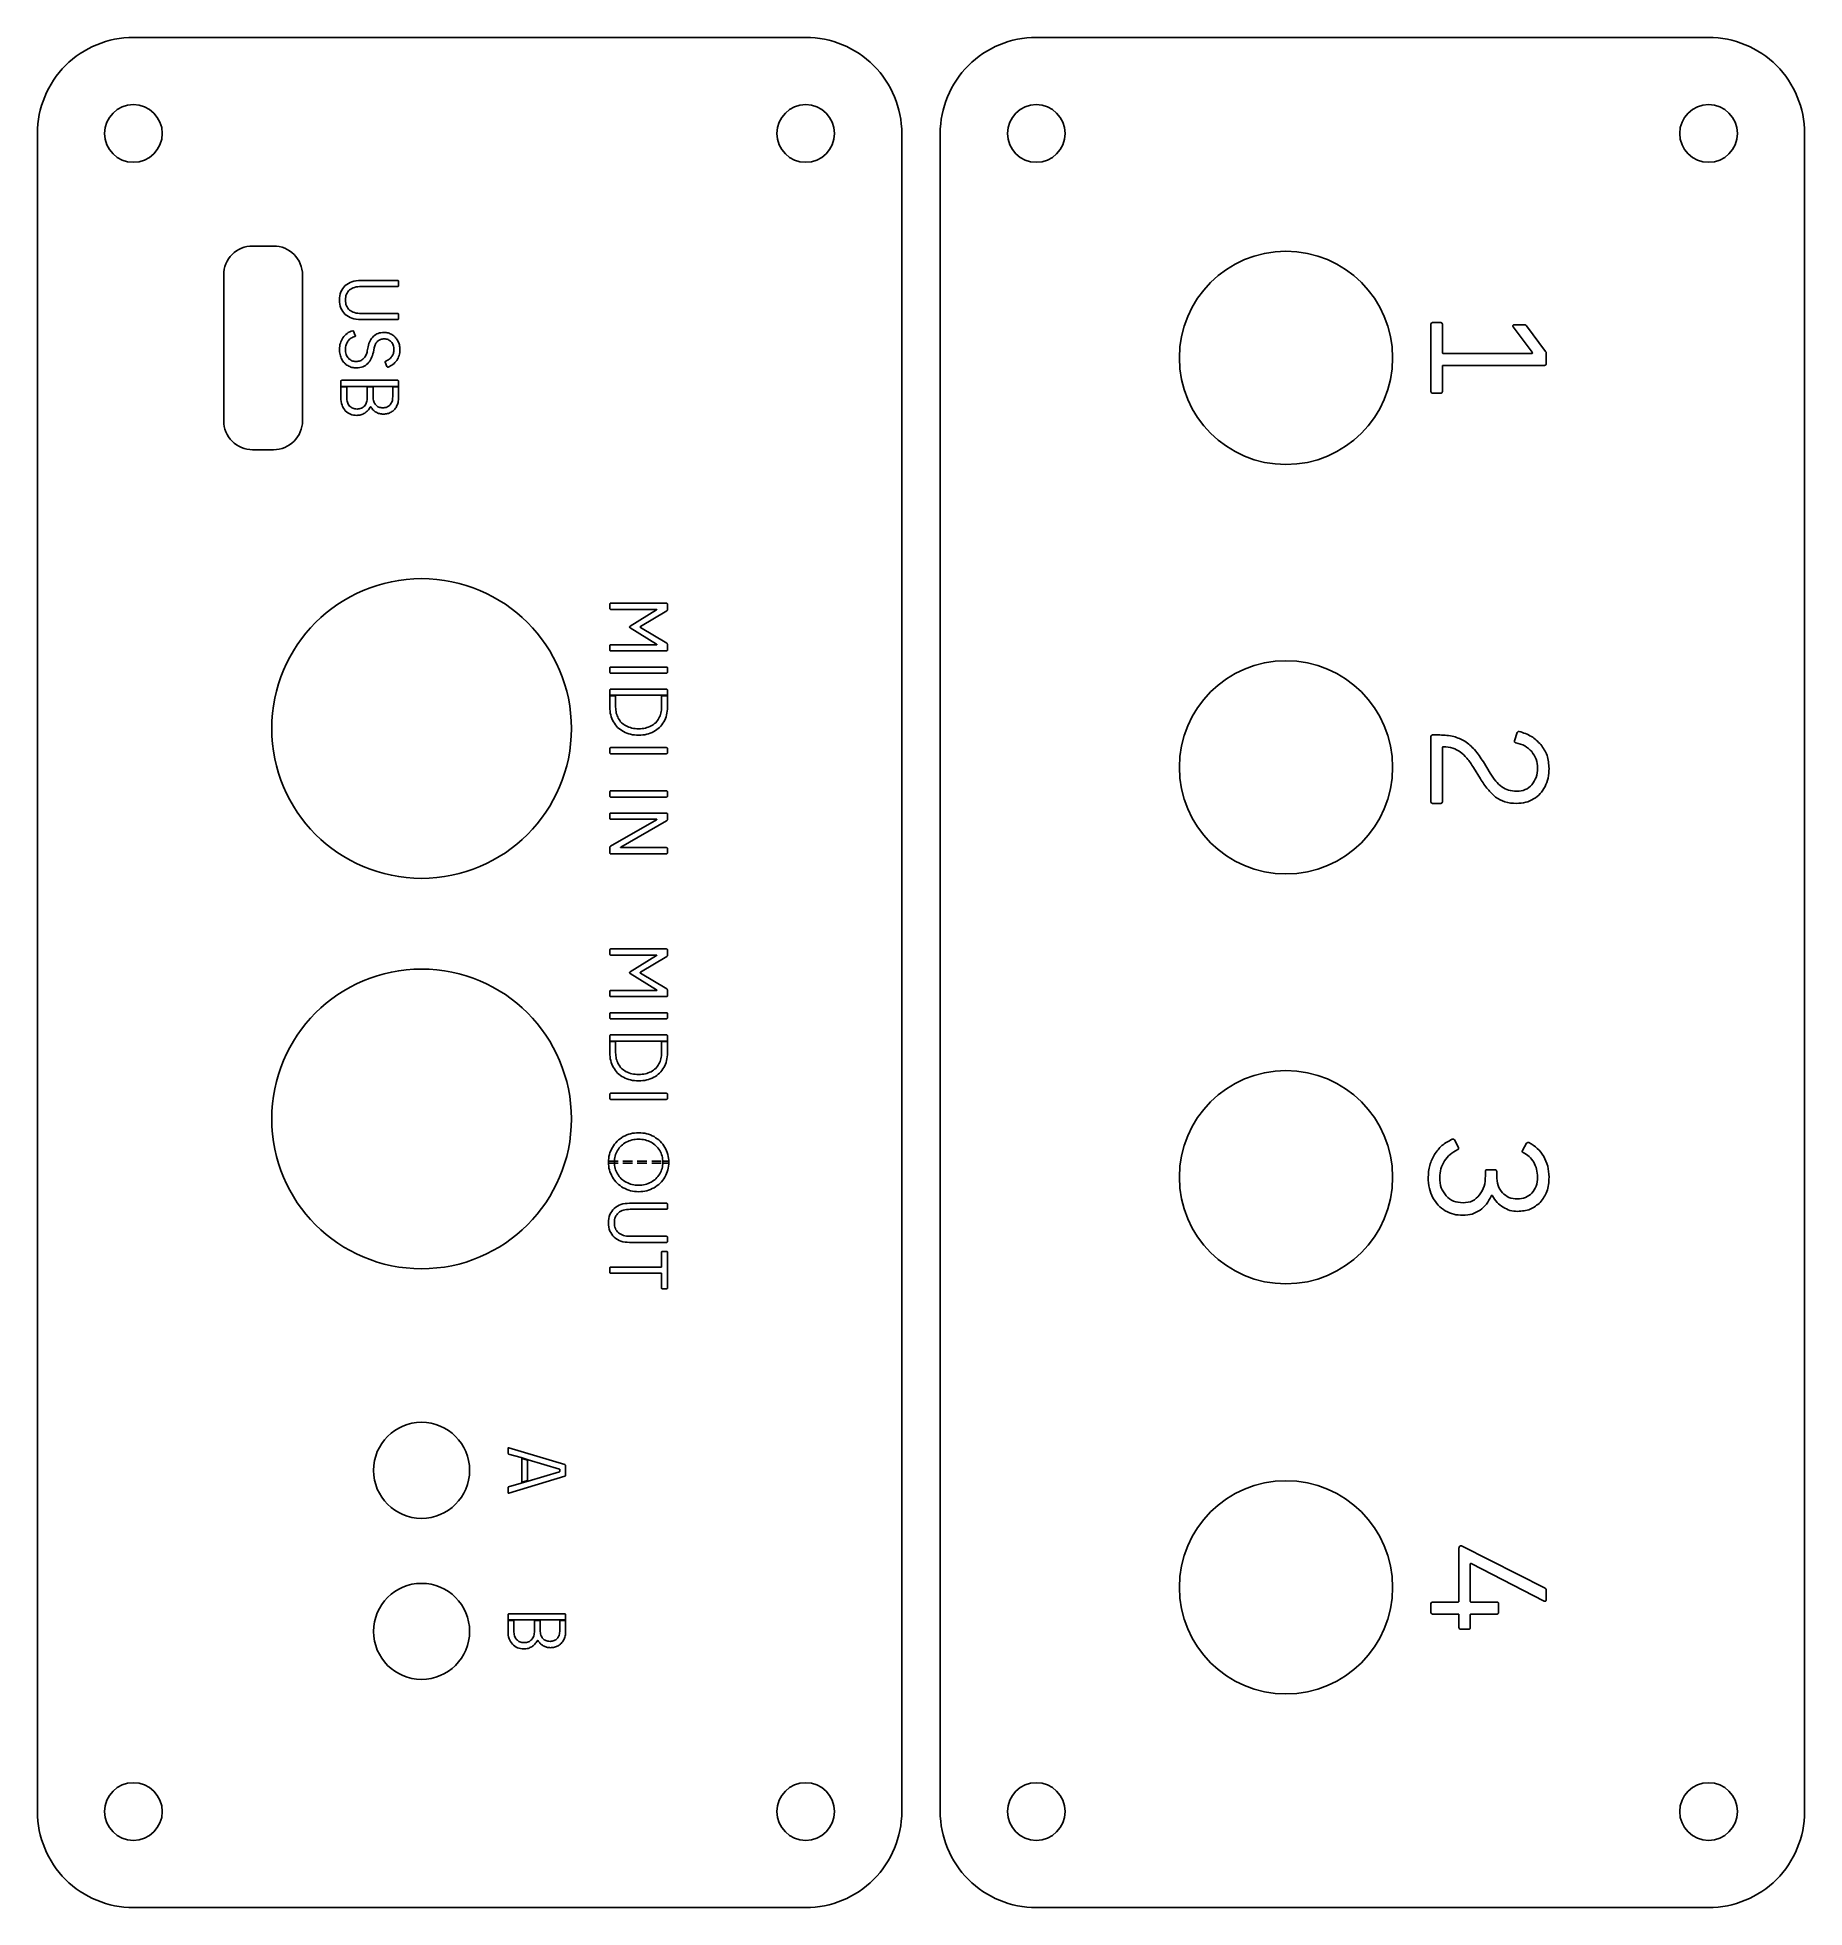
# Model space of a CAD drawing. Header units: millimetres. Extents: x 6.3 to 98.4, y -103.7 to -6.4.
import ezdxf

# ---------------------------------------------------------------- set-up
doc = ezdxf.new("R2010")
doc.units = ezdxf.units.MM
doc.linetypes.add('DASHED', pattern=[0.75, 0.5, -0.25])
doc.layers.get('0').update_dxf_attribs({"linetype": 'CONTINUOUS'})

msp = doc.modelspace()

# ---------------------------------------------------------------- linework, layer by layer
for p, q in [((23.174, -18.998), (25.107, -18.998)), ((25.107, -19.315), (23.204, -19.315)), ((25.15, -19.041), (25.15, -19.272)), ((25.107, -21.038), (23.174, -21.038)), ((23.204, -20.721), (25.107, -20.721)), ((25.15, -20.764), (25.15, -20.995)), ((78.9, -24.784), (78.9, -21.278)), ((78.986, -21.192), (79.406, -21.192)), ((79.492, -21.278), (79.492, -22.761)), ((84.163, -22.735), (83.177, -21.415)), ((83.229, -21.312), (83.777, -21.312)), ((83.872, -21.364), (84.866, -22.692)), ((22.754, -21.616), (22.771, -21.612)), ((22.81, -21.642), (22.9, -21.861)), ((23.526, -22.666), (23.569, -22.448)), ((23.886, -22.516), (23.843, -22.735)), ((24.55, -23.481), (24.456, -23.258)), ((79.534, -22.804), (84.137, -22.804)), ((84.9, -22.804), (84.9, -23.335)), ((22.15, -25.105), (22.15, -24.239)), ((22.193, -24.196), (25.107, -24.196)), ((25.15, -24.239), (25.15, -25.096)), ((79.492, -23.464), (79.492, -24.784)), ((84.814, -23.421), (79.534, -23.421)), ((22.476, -24.514), (22.15, -24.514)), ((22.454, -24.535), (22.15, -24.535)), ((22.454, -24.535), (22.454, -25.075)), ((23.504, -24.514), (22.476, -24.514)), ((23.504, -24.514), (23.851, -24.514)), ((23.526, -25.075), (23.526, -24.535)), ((23.83, -24.535), (23.526, -24.535)), ((23.83, -24.535), (23.83, -25.058)), ((24.824, -24.514), (23.851, -24.514)), ((24.824, -24.514), (25.15, -24.514)), ((24.846, -25.058), (24.846, -24.535)), ((24.846, -24.535), (25.15, -24.535)), ((79.406, -24.87), (78.986, -24.87)), ((36.15, -36.078), (36.15, -35.846)), ((36.193, -35.803), (39.107, -35.803)), ((39.15, -35.846), (39.15, -36.142)), ((38.576, -36.121), (36.193, -36.121)), ((37.209, -36.995), (38.584, -36.151)), ((39.12, -36.198), (37.749, -37.021)), ((36.193, -37.963), (38.576, -37.963)), ((38.584, -37.933), (37.209, -37.089)), ((37.749, -37.063), (39.12, -37.886)), ((39.15, -37.942), (39.15, -38.238)), ((36.15, -38.238), (36.15, -38.006)), ((39.107, -38.281), (36.193, -38.281)), ((36.15, -39.395), (36.15, -39.163)), ((36.193, -39.121), (39.107, -39.121)), ((39.107, -39.438), (36.193, -39.438)), ((39.15, -39.163), (39.15, -39.395)), ((36.15, -41.216), (36.15, -40.321)), ((36.476, -40.595), (36.15, -40.595)), ((36.454, -40.616), (36.15, -40.616)), ((36.193, -40.278), (39.107, -40.278)), ((36.454, -40.616), (36.454, -41.203)), ((38.824, -40.595), (36.476, -40.595)), ((38.824, -40.595), (39.15, -40.595)), ((38.846, -41.203), (38.846, -40.616)), ((38.846, -40.616), (39.15, -40.616)), ((39.15, -40.321), (39.15, -41.216)), ((78.9, -46.137), (78.9, -42.742)), ((78.986, -42.657), (79.354, -42.657)), ((83.246, -42.957), (83.392, -42.537)), ((36.15, -43.591), (36.15, -43.359)), ((36.193, -43.316), (39.107, -43.316)), ((39.107, -43.633), (36.193, -43.633)), ((39.15, -43.359), (39.15, -43.591)), ((79.492, -43.342), (79.492, -46.137)), ((81.472, -44.937), (81.112, -44.354)), ((81.626, -44.062), (81.977, -44.645)), ((36.15, -45.845), (36.15, -45.613)), ((36.193, -45.571), (39.107, -45.571)), ((39.15, -45.613), (39.15, -45.845)), ((39.107, -45.888), (36.193, -45.888)), ((79.406, -46.222), (78.986, -46.222)), ((36.15, -47.002), (36.15, -46.771)), ((36.193, -46.728), (39.107, -46.728)), ((38.576, -47.045), (36.193, -47.045)), ((36.193, -48.446), (38.584, -47.071)), ((39.107, -47.122), (36.716, -48.498)), ((39.15, -46.771), (39.15, -47.045)), ((36.15, -48.798), (36.15, -48.523)), ((36.724, -48.523), (39.107, -48.523)), ((39.15, -48.566), (39.15, -48.798)), ((39.107, -48.841), (36.193, -48.841)), ((36.15, -54.071), (36.15, -53.839)), ((36.193, -53.796), (39.107, -53.796)), ((38.576, -54.113), (36.193, -54.113)), ((37.209, -54.988), (38.584, -54.143)), ((39.12, -54.191), (37.749, -55.013)), ((39.15, -53.839), (39.15, -54.135)), ((38.584, -55.926), (37.209, -55.082)), ((37.749, -55.056), (39.12, -55.879)), ((36.15, -56.231), (36.15, -55.999)), ((36.193, -55.956), (38.576, -55.956)), ((39.107, -56.273), (36.193, -56.273)), ((39.15, -55.935), (39.15, -56.231)), ((36.15, -57.388), (36.15, -57.156)), ((36.193, -57.113), (39.107, -57.113)), ((39.107, -57.431), (36.193, -57.431)), ((39.15, -57.156), (39.15, -57.388)), ((36.15, -59.209), (36.15, -58.313)), ((36.193, -58.271), (39.107, -58.271)), ((39.15, -58.313), (39.15, -59.209)), ((36.476, -58.588), (36.15, -58.588)), ((36.454, -58.609), (36.15, -58.609)), ((36.454, -58.609), (36.454, -59.196)), ((38.824, -58.588), (36.476, -58.588)), ((38.824, -58.588), (39.15, -58.588)), ((38.846, -59.196), (38.846, -58.609)), ((38.846, -58.609), (39.15, -58.609)), ((36.193, -61.309), (39.107, -61.309)), ((36.15, -61.583), (36.15, -61.352)), ((39.107, -61.626), (36.193, -61.626)), ((39.15, -61.352), (39.15, -61.583)), ((80.117, -63.736), (80.332, -64.13)), ((83.657, -64.284), (83.88, -63.907)), ((36.08, -64.848), (36.393, -64.848)), ((36.08, -64.948), (36.393, -64.948)), ((38.907, -64.848), (39.22, -64.848)), ((38.907, -64.948), (39.22, -64.948)), ((81.737, -65.604), (81.737, -65.373)), ((81.823, -65.287), (82.234, -65.287)), ((82.32, -65.373), (82.32, -65.604)), ((37.174, -67.031), (39.107, -67.031)), ((39.15, -67.073), (39.15, -67.305)), ((39.107, -67.348), (37.204, -67.348)), ((39.107, -69.071), (37.174, -69.071)), ((37.204, -68.753), (39.107, -68.753)), ((39.15, -68.796), (39.15, -69.028)), ((38.846, -70.335), (38.846, -69.585)), ((38.889, -69.542), (39.107, -69.542)), ((39.15, -69.585), (39.15, -71.445)), ((36.15, -70.631), (36.15, -70.399)), ((36.193, -70.356), (38.824, -70.356)), ((38.824, -70.673), (36.193, -70.673)), ((38.846, -71.445), (38.846, -70.695)), ((39.107, -71.488), (38.889, -71.488)), ((30.85, -80.031), (30.85, -79.791)), ((30.897, -79.756), (33.803, -80.639)), ((31.527, -80.275), (30.884, -80.086)), ((31.527, -80.275), (31.891, -80.382)), ((31.561, -81.556), (31.561, -80.322)), ((31.561, -80.322), (31.866, -80.412)), ((31.866, -80.399), (31.866, -81.479)), ((33.524, -80.871), (31.891, -80.382)), ((33.85, -80.695), (33.85, -81.184)), ((30.884, -81.792), (31.527, -81.604)), ((33.803, -81.239), (30.897, -82.122)), ((31.527, -81.604), (31.891, -81.496)), ((31.561, -81.556), (31.866, -81.467)), ((31.891, -81.496), (33.524, -81.008)), ((33.546, -80.982), (33.546, -80.896)), ((30.85, -82.088), (30.85, -81.848)), ((30.897, -82.122), (30.88, -82.126)), ((80.357, -87.746), (80.357, -84.986)), ((80.52, -84.875), (84.84, -87.06)), ((80.94, -85.826), (80.94, -87.746)), ((84.797, -87.737), (80.992, -85.792)), ((84.9, -87.163), (84.9, -87.677)), ((30.85, -89.313), (30.85, -88.447)), ((30.893, -88.404), (33.807, -88.404)), ((33.85, -88.447), (33.85, -89.304)), ((78.9, -88.329), (78.9, -87.875)), ((78.986, -87.789), (80.314, -87.789)), ((80.314, -88.415), (78.986, -88.415)), ((80.357, -89.117), (80.357, -88.457)), ((80.94, -88.457), (80.94, -89.117)), ((80.983, -87.789), (82.337, -87.789)), ((82.337, -88.415), (80.983, -88.415)), ((82.423, -87.875), (82.423, -88.329)), ((31.176, -88.721), (30.85, -88.721)), ((31.154, -88.743), (30.85, -88.743)), ((31.154, -88.743), (31.154, -89.283)), ((32.204, -88.721), (31.176, -88.721)), ((32.204, -88.721), (32.551, -88.721)), ((32.226, -89.283), (32.226, -88.743)), ((32.226, -88.743), (32.53, -88.743)), ((32.53, -88.743), (32.53, -89.266)), ((33.524, -88.721), (32.551, -88.721)), ((33.524, -88.721), (33.85, -88.721)), ((33.546, -89.266), (33.546, -88.743)), ((33.546, -88.743), (33.85, -88.743)), ((80.854, -89.203), (80.443, -89.203))]:
    msp.add_line(p, q)
at = {"linetype": 'DASHED'}
for p, q in [((36.08, -64.848), (39.22, -64.848)), ((36.08, -64.948), (39.22, -64.948))]:
    msp.add_line(p, q, dxfattribs=at)
for points in [[(6.35, -98.694, 0.414214), (11.35, -103.694), (46.35, -103.694, 0.414214), (51.35, -98.694), (51.35, -11.35, 0.414214), (46.35, -6.35), (11.35, -6.35, 0.414214), (6.35, -11.35)], [(58.35, -6.35, 0.414214), (53.35, -11.35), (53.35, -98.694, 0.414214), (58.35, -103.694), (93.35, -103.694, 0.414214), (98.35, -98.694), (98.35, -11.35, 0.414214), (93.35, -6.35)], [(18.65, -27.81), (17.55, -27.81, -0.414214), (16.05, -26.31), (16.05, -18.71, -0.414214), (17.55, -17.21), (18.65, -17.21, -0.414214), (20.15, -18.71), (20.15, -26.31, -0.414214)]]:
    msp.add_lwpolyline(points, format="xyb", close=True)
for centre, radius in [((11.35, -11.35), 1.5), ((46.35, -11.35), 1.5), ((58.35, -11.35), 1.5), ((93.35, -11.35), 1.5), ((71.35, -23.031), 5.55), ((26.35, -42.322), 7.8), ((71.35, -44.341), 5.55), ((26.35, -62.642), 7.8), ((71.35, -65.677), 5.55), ((26.35, -80.935), 2.5), ((71.35, -87.026), 5.55), ((26.35, -89.317), 2.5), ((11.35, -98.694), 1.5), ((46.35, -98.694), 1.5), ((58.35, -98.694), 1.5), ((93.35, -98.694), 1.5)]:
    msp.add_circle(centre, radius)
for points, knots in [([(22.077, -20.018), (22.087, -19.869), (22.105, -19.586), (22.288, -19.37), (22.375, -19.268)], [0, 0, 0, 0, 0.04339369, 0.08262514, 0.08262514, 0.08262514, 0.08262514]), ([(22.375, -19.268), (22.487, -19.189), (22.727, -19.022), (23.019, -19.006), (23.174, -18.998)], [0, 0, 0, 0, 0.04032774, 0.08588418, 0.08588418, 0.08588418, 0.08588418]), ([(23.204, -19.315), (23.085, -19.319), (22.866, -19.327), (22.681, -19.441), (22.598, -19.493)], [0, 0, 0, 0, 0.03515731, 0.06417316, 0.06417316, 0.06417316, 0.06417316]), ([(25.107, -18.998), (25.12, -19), (25.145, -19.003), (25.148, -19.028), (25.15, -19.041)], [0, 0, 0, 0, 0.003388171, 0.006776309, 0.006776309, 0.006776309, 0.006776309]), ([(25.15, -19.272), (25.148, -19.285), (25.145, -19.31), (25.12, -19.313), (25.107, -19.315)], [0, 0, 0, 0, 0.003388152, 0.006776318, 0.006776318, 0.006776318, 0.006776318]), ([(22.375, -20.768), (22.288, -20.665), (22.105, -20.45), (22.087, -20.167), (22.077, -20.018)], [0, 0, 0, 0, 0.03923143, 0.08262515, 0.08262515, 0.08262515, 0.08262515]), ([(22.598, -19.493), (22.536, -19.563), (22.404, -19.712), (22.392, -19.911), (22.386, -20.018)], [0, 0, 0, 0, 0.027165, 0.05810509, 0.05810509, 0.05810509, 0.05810509]), ([(22.386, -20.018), (22.392, -20.124), (22.404, -20.324), (22.536, -20.473), (22.598, -20.543)], [0, 0, 0, 0, 0.03094008, 0.05810506, 0.05810506, 0.05810506, 0.05810506]), ([(23.174, -21.038), (23.019, -21.03), (22.727, -21.014), (22.487, -20.847), (22.375, -20.768)], [0, 0, 0, 0, 0.04555642, 0.08588416, 0.08588416, 0.08588416, 0.08588416]), ([(22.598, -20.543), (22.681, -20.595), (22.866, -20.709), (23.085, -20.717), (23.204, -20.721)], [0, 0, 0, 0, 0.02901586, 0.06417317, 0.06417317, 0.06417317, 0.06417317]), ([(78.9, -21.278), (78.904, -21.253), (78.911, -21.203), (78.961, -21.196), (78.986, -21.192)], [0, 0, 0, 0, 0.00677632, 0.01355266, 0.01355266, 0.01355266, 0.01355266]), ([(79.406, -21.192), (79.431, -21.196), (79.481, -21.203), (79.488, -21.253), (79.492, -21.278)], [0, 0, 0, 0, 0.00677628, 0.01355262, 0.01355262, 0.01355262, 0.01355262]), ([(83.16, -21.364), (83.161, -21.358), (83.163, -21.345), (83.172, -21.335), (83.177, -21.33)], [0, 0, 0, 0, 0.001767045, 0.003909916, 0.003909916, 0.003909916, 0.003909916]), ([(83.177, -21.415), (83.172, -21.408), (83.161, -21.393), (83.16, -21.374), (83.16, -21.364)], [0, 0, 0, 0, 0.002498964, 0.005529445, 0.005529445, 0.005529445, 0.005529445]), ([(83.177, -21.33), (83.184, -21.325), (83.199, -21.314), (83.218, -21.313), (83.229, -21.312)], [0, 0, 0, 0, 0.00249899, 0.005529409, 0.005529409, 0.005529409, 0.005529409]), ([(83.777, -21.312), (83.796, -21.315), (83.835, -21.319), (83.859, -21.349), (83.872, -21.364)], [0, 0, 0, 0, 0.00550924, 0.01111764, 0.01111764, 0.01111764, 0.01111764]), ([(22.077, -22.581), (22.084, -22.472), (22.098, -22.259), (22.205, -22.074), (22.257, -21.983)], [0, 0, 0, 0, 0.03219104, 0.06319522, 0.06319522, 0.06319522, 0.06319522]), ([(22.257, -21.983), (22.324, -21.903), (22.459, -21.739), (22.655, -21.658), (22.754, -21.616)], [0, 0, 0, 0, 0.030801, 0.06259485, 0.06259485, 0.06259485, 0.06259485]), ([(22.514, -22.163), (22.477, -22.226), (22.4, -22.356), (22.39, -22.507), (22.386, -22.585)], [0, 0, 0, 0, 0.02170595, 0.04469956, 0.04469956, 0.04469956, 0.04469956]), ([(22.874, -21.916), (22.802, -21.943), (22.661, -21.995), (22.562, -22.108), (22.514, -22.163)], [0, 0, 0, 0, 0.02269665, 0.04425241, 0.04425241, 0.04425241, 0.04425241]), ([(22.771, -21.612), (22.78, -21.614), (22.797, -21.617), (22.806, -21.633), (22.81, -21.642)], [0, 0, 0, 0, 0.002371715, 0.005136748, 0.005136748, 0.005136748, 0.005136748]), ([(22.896, -21.904), (22.893, -21.906), (22.886, -21.912), (22.878, -21.915), (22.874, -21.916)], [0, 0, 0, 0, 0.001221618, 0.002516227, 0.002516227, 0.002516227, 0.002516227]), ([(22.904, -21.882), (22.904, -21.886), (22.903, -21.894), (22.898, -21.901), (22.896, -21.904)], [0, 0, 0, 0, 0.001197884, 0.002356814, 0.002356814, 0.002356814, 0.002356814]), ([(22.9, -21.861), (22.901, -21.864), (22.904, -21.871), (22.904, -21.878), (22.904, -21.882)], [0, 0, 0, 0, 0.001016441, 0.002199894, 0.002199894, 0.002199894, 0.002199894]), ([(23.569, -22.448), (23.594, -22.341), (23.643, -22.138), (23.78, -21.981), (23.845, -21.906)], [0, 0, 0, 0, 0.03232318, 0.06164834, 0.06164834, 0.06164834, 0.06164834]), ([(23.845, -21.906), (23.923, -21.848), (24.085, -21.727), (24.287, -21.713), (24.391, -21.706)], [0, 0, 0, 0, 0.02850131, 0.05928217, 0.05928217, 0.05928217, 0.05928217]), ([(24.061, -22.161), (24.02, -22.208), (23.932, -22.311), (23.902, -22.445), (23.886, -22.516)], [0, 0, 0, 0, 0.01853605, 0.0402229, 0.0402229, 0.0402229, 0.0402229]), ([(24.396, -22.041), (24.332, -22.045), (24.209, -22.053), (24.11, -22.126), (24.061, -22.161)], [0, 0, 0, 0, 0.01867115, 0.036164, 0.036164, 0.036164, 0.036164]), ([(24.391, -21.706), (24.465, -21.711), (24.613, -21.721), (24.744, -21.788), (24.809, -21.822)], [0, 0, 0, 0, 0.02199466, 0.04378007, 0.04378007, 0.04378007, 0.04378007]), ([(24.769, -22.193), (24.716, -22.148), (24.608, -22.058), (24.467, -22.047), (24.396, -22.041)], [0, 0, 0, 0, 0.02014949, 0.04117497, 0.04117497, 0.04117497, 0.04117497]), ([(24.914, -22.606), (24.91, -22.526), (24.901, -22.373), (24.811, -22.25), (24.769, -22.193)], [0, 0, 0, 0, 0.02369241, 0.04470455, 0.04470455, 0.04470455, 0.04470455]), ([(24.809, -21.822), (24.87, -21.865), (24.992, -21.951), (25.071, -22.077), (25.111, -22.141)], [0, 0, 0, 0, 0.02194533, 0.0443524, 0.0443524, 0.0443524, 0.0443524]), ([(25.111, -22.141), (25.144, -22.213), (25.211, -22.361), (25.219, -22.523), (25.223, -22.606)], [0, 0, 0, 0, 0.02335031, 0.04820339, 0.04820339, 0.04820339, 0.04820339]), ([(22.193, -23.097), (22.159, -23.018), (22.089, -22.854), (22.081, -22.674), (22.077, -22.581)], [0, 0, 0, 0, 0.02547059, 0.05331769, 0.05331769, 0.05331769, 0.05331769]), ([(22.51, -23.436), (22.446, -23.392), (22.316, -23.302), (22.234, -23.166), (22.193, -23.097)], [0, 0, 0, 0, 0.02302449, 0.0468642, 0.0468642, 0.0468642, 0.0468642]), ([(22.386, -22.585), (22.39, -22.678), (22.397, -22.85), (22.495, -22.99), (22.54, -23.054)], [0, 0, 0, 0, 0.02722108, 0.05031188, 0.05031188, 0.05031188, 0.05031188]), ([(22.54, -23.054), (22.596, -23.102), (22.711, -23.201), (22.861, -23.213), (22.939, -23.219)], [0, 0, 0, 0, 0.02157949, 0.0441384, 0.0441384, 0.0441384, 0.0441384]), ([(22.939, -23.219), (23.015, -23.214), (23.16, -23.205), (23.274, -23.115), (23.329, -23.071)], [0, 0, 0, 0, 0.02227312, 0.04260017, 0.04260017, 0.04260017, 0.04260017]), ([(23.551, -23.322), (23.47, -23.39), (23.298, -23.531), (23.076, -23.546), (22.96, -23.554)], [0, 0, 0, 0, 0.03102414, 0.06494971, 0.06494971, 0.06494971, 0.06494971]), ([(23.329, -23.071), (23.374, -23.015), (23.47, -22.895), (23.506, -22.746), (23.526, -22.666)], [0, 0, 0, 0, 0.02135567, 0.04553061, 0.04553061, 0.04553061, 0.04553061]), ([(23.843, -22.735), (23.814, -22.847), (23.758, -23.063), (23.619, -23.238), (23.551, -23.322)], [0, 0, 0, 0, 0.03425438, 0.0662047, 0.0662047, 0.0662047, 0.0662047]), ([(24.451, -23.236), (24.452, -23.232), (24.452, -23.224), (24.458, -23.218), (24.46, -23.215)], [0, 0, 0, 0, 0.001197886, 0.002356809, 0.002356809, 0.002356809, 0.002356809]), ([(24.456, -23.258), (24.454, -23.255), (24.452, -23.248), (24.452, -23.24), (24.451, -23.236)], [0, 0, 0, 0, 0.001016446, 0.002199928, 0.002199928, 0.002199928, 0.002199928]), ([(24.46, -23.215), (24.463, -23.212), (24.469, -23.207), (24.477, -23.204), (24.481, -23.202)], [0, 0, 0, 0, 0.001221618, 0.002516227, 0.002516227, 0.002516227, 0.002516227]), ([(24.481, -23.202), (24.545, -23.174), (24.668, -23.118), (24.756, -23.015), (24.799, -22.964)], [0, 0, 0, 0, 0.02049659, 0.04008186, 0.04008186, 0.04008186, 0.04008186]), ([(25.058, -23.164), (24.997, -23.237), (24.873, -23.387), (24.696, -23.466), (24.606, -23.506)], [0, 0, 0, 0, 0.02822685, 0.05742408, 0.05742408, 0.05742408, 0.05742408]), ([(24.799, -22.964), (24.832, -22.909), (24.9, -22.799), (24.909, -22.671), (24.914, -22.606)], [0, 0, 0, 0, 0.01907119, 0.03809595, 0.03809595, 0.03809595, 0.03809595]), ([(25.223, -22.606), (25.217, -22.709), (25.205, -22.908), (25.106, -23.08), (25.058, -23.164)], [0, 0, 0, 0, 0.03028224, 0.05881931, 0.05881931, 0.05881931, 0.05881931]), ([(79.492, -22.761), (79.493, -22.774), (79.497, -22.798), (79.522, -22.802), (79.534, -22.804)], [0, 0, 0, 0, 0.003388147, 0.006776266, 0.006776266, 0.006776266, 0.006776266]), ([(84.137, -22.804), (84.147, -22.804), (84.164, -22.804), (84.175, -22.792), (84.18, -22.787)], [0, 0, 0, 0, 0.002818514, 0.00479415, 0.00479415, 0.00479415, 0.00479415]), ([(84.18, -22.787), (84.181, -22.779), (84.183, -22.76), (84.17, -22.745), (84.163, -22.735)], [0, 0, 0, 0, 0.002142847, 0.00559812, 0.00559812, 0.00559812, 0.00559812]), ([(84.866, -22.692), (84.876, -22.708), (84.897, -22.742), (84.899, -22.783), (84.9, -22.804)], [0, 0, 0, 0, 0.00555904, 0.0118322, 0.0118322, 0.0118322, 0.0118322]), ([(22.15, -24.239), (22.152, -24.227), (22.155, -24.202), (22.18, -24.198), (22.193, -24.196)], [0, 0, 0, 0, 0.00338811, 0.006776285, 0.006776285, 0.006776285, 0.006776285]), ([(22.96, -23.554), (22.88, -23.549), (22.722, -23.54), (22.58, -23.47), (22.51, -23.436)], [0, 0, 0, 0, 0.02386119, 0.04694226, 0.04694226, 0.04694226, 0.04694226]), ([(24.589, -23.511), (24.58, -23.509), (24.563, -23.506), (24.554, -23.489), (24.55, -23.481)], [0, 0, 0, 0, 0.002371697, 0.005136747, 0.005136747, 0.005136747, 0.005136747]), ([(24.606, -23.506), (24.604, -23.508), (24.598, -23.511), (24.592, -23.511), (24.589, -23.511)], [0, 0, 0, 0, 0.000718753, 0.001795522, 0.001795522, 0.001795522, 0.001795522]), ([(25.107, -24.196), (25.12, -24.198), (25.145, -24.202), (25.148, -24.227), (25.15, -24.239)], [0, 0, 0, 0, 0.003388157, 0.006776323, 0.006776323, 0.006776323, 0.006776323]), ([(79.534, -23.421), (79.522, -23.423), (79.497, -23.426), (79.493, -23.451), (79.492, -23.464)], [0, 0, 0, 0, 0.0033881, 0.006776276, 0.006776276, 0.006776276, 0.006776276]), ([(22.381, -25.782), (22.314, -25.689), (22.168, -25.488), (22.156, -25.239), (22.15, -25.105)], [0, 0, 0, 0, 0.03373623, 0.07295108, 0.07295108, 0.07295108, 0.07295108]), ([(22.476, -24.514), (22.469, -24.514), (22.457, -24.516), (22.455, -24.529), (22.454, -24.535)], [0, 0, 0, 0, 0.001694088, 0.003388204, 0.003388204, 0.003388204, 0.003388204]), ([(22.454, -25.075), (22.457, -25.167), (22.463, -25.334), (22.555, -25.473), (22.596, -25.536)], [0, 0, 0, 0, 0.02696496, 0.04902217, 0.04902217, 0.04902217, 0.04902217]), ([(23.384, -25.536), (23.425, -25.473), (23.517, -25.334), (23.523, -25.167), (23.526, -25.075)], [0, 0, 0, 0, 0.02205721, 0.04902217, 0.04902217, 0.04902217, 0.04902217]), ([(23.526, -24.535), (23.525, -24.529), (23.523, -24.516), (23.511, -24.514), (23.504, -24.514)], [0, 0, 0, 0, 0.001694116, 0.003388176, 0.003388176, 0.003388176, 0.003388176]), ([(23.851, -24.514), (23.845, -24.514), (23.833, -24.516), (23.831, -24.529), (23.83, -24.535)], [0, 0, 0, 0, 0.00169406, 0.003388176, 0.003388176, 0.003388176, 0.003388176]), ([(23.83, -25.058), (23.833, -25.142), (23.839, -25.297), (23.924, -25.424), (23.963, -25.482)], [0, 0, 0, 0, 0.02475956, 0.04523981, 0.04523981, 0.04523981, 0.04523981]), ([(24.711, -25.482), (24.75, -25.424), (24.837, -25.297), (24.842, -25.142), (24.846, -25.058)], [0, 0, 0, 0, 0.02055897, 0.04532572, 0.04532572, 0.04532572, 0.04532572]), ([(24.846, -24.535), (24.845, -24.529), (24.843, -24.516), (24.831, -24.514), (24.824, -24.514)], [0, 0, 0, 0, 0.001694116, 0.003388204, 0.003388204, 0.003388204, 0.003388204]), ([(25.15, -25.096), (25.147, -25.181), (25.14, -25.343), (25.077, -25.491), (25.047, -25.561)], [0, 0, 0, 0, 0.02525627, 0.04798072, 0.04798072, 0.04798072, 0.04798072]), ([(78.986, -24.87), (78.961, -24.866), (78.911, -24.859), (78.904, -24.809), (78.9, -24.784)], [0, 0, 0, 0, 0.00677633, 0.01355261, 0.01355261, 0.01355261, 0.01355261]), ([(79.492, -24.784), (79.488, -24.809), (79.481, -24.859), (79.431, -24.866), (79.406, -24.87)], [0, 0, 0, 0, 0.00677628, 0.01355261, 0.01355261, 0.01355261, 0.01355261]), ([(22.973, -26.022), (22.859, -26.013), (22.636, -25.995), (22.465, -25.852), (22.381, -25.782)], [0, 0, 0, 0, 0.03333022, 0.06524731, 0.06524731, 0.06524731, 0.06524731]), ([(22.596, -25.536), (22.649, -25.581), (22.763, -25.677), (22.912, -25.687), (22.99, -25.692)], [0, 0, 0, 0, 0.02059656, 0.04343393, 0.04343393, 0.04343393, 0.04343393]), ([(23.389, -25.906), (23.325, -25.94), (23.194, -26.009), (23.048, -26.018), (22.973, -26.022)], [0, 0, 0, 0, 0.02144196, 0.04359593, 0.04359593, 0.04359593, 0.04359593]), ([(22.99, -25.692), (23.068, -25.687), (23.217, -25.677), (23.331, -25.581), (23.384, -25.536)], [0, 0, 0, 0, 0.02283731, 0.04343389, 0.04343389, 0.04343389, 0.04343389]), ([(23.671, -25.594), (23.635, -25.656), (23.563, -25.78), (23.446, -25.864), (23.389, -25.906)], [0, 0, 0, 0, 0.02136664, 0.04258874, 0.04258874, 0.04258874, 0.04258874]), ([(23.719, -25.594), (23.71, -25.583), (23.694, -25.561), (23.679, -25.583), (23.671, -25.594)], [0, 0, 0, 0, 0.003265661, 0.006372807, 0.006372807, 0.006372807, 0.006372807]), ([(23.982, -25.859), (23.929, -25.824), (23.823, -25.753), (23.753, -25.647), (23.719, -25.594)], [0, 0, 0, 0, 0.01898703, 0.0377692, 0.0377692, 0.0377692, 0.0377692]), ([(23.963, -25.482), (24.014, -25.525), (24.121, -25.615), (24.262, -25.623), (24.336, -25.628)], [0, 0, 0, 0, 0.01934661, 0.04097701, 0.04097701, 0.04097701, 0.04097701]), ([(24.357, -25.958), (24.29, -25.954), (24.159, -25.946), (24.041, -25.888), (23.982, -25.859)], [0, 0, 0, 0, 0.01981455, 0.03912506, 0.03912506, 0.03912506, 0.03912506]), ([(24.336, -25.628), (24.41, -25.623), (24.551, -25.614), (24.659, -25.525), (24.711, -25.482)], [0, 0, 0, 0, 0.0216832, 0.04116269, 0.04116269, 0.04116269, 0.04116269]), ([(24.764, -25.857), (24.701, -25.887), (24.572, -25.947), (24.43, -25.954), (24.357, -25.958)], [0, 0, 0, 0, 0.02061247, 0.04229488, 0.04229488, 0.04229488, 0.04229488]), ([(25.047, -25.561), (25.01, -25.622), (24.938, -25.742), (24.821, -25.819), (24.764, -25.857)], [0, 0, 0, 0, 0.02104916, 0.04136568, 0.04136568, 0.04136568, 0.04136568]), ([(36.15, -35.846), (36.152, -35.834), (36.155, -35.809), (36.18, -35.805), (36.193, -35.803)], [0, 0, 0, 0, 0.003388138, 0.006776314, 0.006776314, 0.006776314, 0.006776314]), ([(38.601, -36.131), (38.599, -36.128), (38.592, -36.121), (38.582, -36.121), (38.576, -36.121)], [0, 0, 0, 0, 0.001174907, 0.002909997, 0.002909997, 0.002909997, 0.002909997]), ([(38.584, -36.151), (38.59, -36.148), (38.6, -36.145), (38.601, -36.135), (38.601, -36.131)], [0, 0, 0, 0, 0.001754823, 0.002795002, 0.002795002, 0.002795002, 0.002795002]), ([(39.15, -36.142), (39.149, -36.153), (39.146, -36.175), (39.129, -36.19), (39.12, -36.198)], [0, 0, 0, 0, 0.003196368, 0.00653331, 0.00653331, 0.00653331, 0.00653331]), ([(36.15, -38.006), (36.152, -37.994), (36.155, -37.969), (36.18, -37.965), (36.193, -37.963)], [0, 0, 0, 0, 0.00338811, 0.006776285, 0.006776285, 0.006776285, 0.006776285]), ([(37.179, -37.042), (37.18, -37.033), (37.184, -37.014), (37.2, -37.002), (37.209, -36.995)], [0, 0, 0, 0, 0.002575842, 0.005757845, 0.005757845, 0.005757845, 0.005757845]), ([(37.209, -37.089), (37.2, -37.082), (37.184, -37.07), (37.18, -37.051), (37.179, -37.042)], [0, 0, 0, 0, 0.003182003, 0.005757902, 0.005757902, 0.005757902, 0.005757902]), ([(37.749, -37.021), (37.743, -37.024), (37.733, -37.029), (37.729, -37.039), (37.727, -37.042)], [0, 0, 0, 0, 0.001992973, 0.00309608, 0.00309608, 0.00309608, 0.00309608]), ([(37.727, -37.042), (37.729, -37.045), (37.733, -37.055), (37.743, -37.06), (37.749, -37.063)], [0, 0, 0, 0, 0.001103134, 0.003096106, 0.003096106, 0.003096106, 0.003096106]), ([(38.576, -37.963), (38.582, -37.963), (38.592, -37.963), (38.599, -37.956), (38.601, -37.953)], [0, 0, 0, 0, 0.00173509, 0.002910017, 0.002910017, 0.002910017, 0.002910017]), ([(38.601, -37.953), (38.601, -37.949), (38.6, -37.939), (38.59, -37.936), (38.584, -37.933)], [0, 0, 0, 0, 0.00104012, 0.002794975, 0.002794975, 0.002794975, 0.002794975]), ([(39.12, -37.886), (39.129, -37.894), (39.146, -37.909), (39.149, -37.931), (39.15, -37.942)], [0, 0, 0, 0, 0.003336964, 0.006533332, 0.006533332, 0.006533332, 0.006533332]), ([(36.193, -38.281), (36.18, -38.279), (36.155, -38.275), (36.152, -38.25), (36.15, -38.238)], [0, 0, 0, 0, 0.003388176, 0.006776342, 0.006776342, 0.006776342, 0.006776342]), ([(39.15, -38.238), (39.148, -38.25), (39.145, -38.275), (39.12, -38.279), (39.107, -38.281)], [0, 0, 0, 0, 0.003388166, 0.006776342, 0.006776342, 0.006776342, 0.006776342]), ([(36.15, -39.163), (36.152, -39.151), (36.155, -39.126), (36.18, -39.122), (36.193, -39.121)], [0, 0, 0, 0, 0.00338811, 0.006776285, 0.006776285, 0.006776285, 0.006776285]), ([(36.193, -39.438), (36.18, -39.436), (36.155, -39.432), (36.152, -39.407), (36.15, -39.395)], [0, 0, 0, 0, 0.003388157, 0.00677638, 0.00677638, 0.00677638, 0.00677638]), ([(39.107, -39.121), (39.12, -39.122), (39.145, -39.126), (39.148, -39.151), (39.15, -39.163)], [0, 0, 0, 0, 0.003388176, 0.006776285, 0.006776285, 0.006776285, 0.006776285]), ([(39.15, -39.395), (39.148, -39.407), (39.145, -39.432), (39.12, -39.436), (39.107, -39.438)], [0, 0, 0, 0, 0.003388166, 0.006776342, 0.006776342, 0.006776342, 0.006776342]), ([(36.15, -40.321), (36.152, -40.308), (36.155, -40.283), (36.18, -40.28), (36.193, -40.278)], [0, 0, 0, 0, 0.003388166, 0.006776342, 0.006776342, 0.006776342, 0.006776342]), ([(36.476, -40.595), (36.469, -40.596), (36.457, -40.598), (36.455, -40.61), (36.454, -40.616)], [0, 0, 0, 0, 0.001694088, 0.003388204, 0.003388204, 0.003388204, 0.003388204]), ([(38.846, -40.616), (38.845, -40.61), (38.843, -40.598), (38.831, -40.596), (38.824, -40.595)], [0, 0, 0, 0, 0.001694116, 0.003388204, 0.003388204, 0.003388204, 0.003388204]), ([(39.107, -40.278), (39.12, -40.28), (39.145, -40.283), (39.148, -40.308), (39.15, -40.321)], [0, 0, 0, 0, 0.003388157, 0.00677638, 0.00677638, 0.00677638, 0.00677638]), ([(36.334, -41.971), (36.281, -41.855), (36.17, -41.615), (36.157, -41.352), (36.15, -41.216)], [0, 0, 0, 0, 0.03796258, 0.07829799, 0.07829799, 0.07829799, 0.07829799]), ([(36.454, -41.203), (36.459, -41.309), (36.469, -41.513), (36.551, -41.7), (36.591, -41.791)], [0, 0, 0, 0, 0.03136648, 0.06076058, 0.06076058, 0.06076058, 0.06076058]), ([(36.591, -41.791), (36.643, -41.872), (36.748, -42.037), (36.914, -42.139), (36.999, -42.191)], [0, 0, 0, 0, 0.02852161, 0.05778575, 0.05778575, 0.05778575, 0.05778575]), ([(38.301, -42.191), (38.386, -42.139), (38.552, -42.037), (38.657, -41.872), (38.709, -41.791)], [0, 0, 0, 0, 0.02926417, 0.05778577, 0.05778577, 0.05778577, 0.05778577]), ([(38.709, -41.791), (38.749, -41.7), (38.831, -41.513), (38.841, -41.309), (38.846, -41.203)], [0, 0, 0, 0, 0.02939404, 0.06076058, 0.06076058, 0.06076058, 0.06076058]), ([(39.15, -41.216), (39.143, -41.352), (39.13, -41.615), (39.019, -41.855), (38.966, -41.971)], [0, 0, 0, 0, 0.04033541, 0.07829799, 0.07829799, 0.07829799, 0.07829799]), ([(36.859, -42.485), (36.752, -42.418), (36.54, -42.284), (36.403, -42.075), (36.334, -41.971)], [0, 0, 0, 0, 0.03737405, 0.07426418, 0.07426418, 0.07426418, 0.07426418]), ([(37.65, -42.669), (37.507, -42.663), (37.232, -42.65), (36.98, -42.539), (36.859, -42.485)], [0, 0, 0, 0, 0.04251823, 0.08183151, 0.08183151, 0.08183151, 0.08183151]), ([(36.999, -42.191), (37.097, -42.233), (37.304, -42.322), (37.53, -42.33), (37.65, -42.335)], [0, 0, 0, 0, 0.0316723, 0.06721119, 0.06721119, 0.06721119, 0.06721119]), ([(37.65, -42.335), (37.77, -42.33), (37.996, -42.322), (38.203, -42.233), (38.301, -42.191)], [0, 0, 0, 0, 0.03553886, 0.06721119, 0.06721119, 0.06721119, 0.06721119]), ([(38.441, -42.485), (38.32, -42.539), (38.068, -42.65), (37.793, -42.663), (37.65, -42.669)], [0, 0, 0, 0, 0.03931327, 0.08183148, 0.08183148, 0.08183148, 0.08183148]), ([(38.966, -41.971), (38.897, -42.075), (38.76, -42.284), (38.548, -42.418), (38.441, -42.485)], [0, 0, 0, 0, 0.03689022, 0.0742642, 0.0742642, 0.0742642, 0.0742642]), ([(78.9, -42.742), (78.904, -42.717), (78.911, -42.667), (78.961, -42.66), (78.986, -42.657)], [0, 0, 0, 0, 0.0067763, 0.01355264, 0.01355264, 0.01355264, 0.01355264]), ([(79.354, -42.657), (79.603, -42.666), (80.066, -42.683), (80.479, -42.891), (80.67, -42.987)], [0, 0, 0, 0, 0.0736422, 0.1370636, 0.1370636, 0.1370636, 0.1370636]), ([(83.392, -42.537), (83.402, -42.515), (83.423, -42.472), (83.471, -42.475), (83.494, -42.477)], [0, 0, 0, 0, 0.00660127, 0.0130619, 0.0130619, 0.0130619, 0.0130619]), ([(83.494, -42.477), (83.715, -42.548), (84.145, -42.686), (84.465, -43.004), (84.622, -43.158)], [0, 0, 0, 0, 0.068465, 0.1333701, 0.1333701, 0.1333701, 0.1333701]), ([(36.15, -43.359), (36.152, -43.347), (36.155, -43.322), (36.18, -43.318), (36.193, -43.316)], [0, 0, 0, 0, 0.00338811, 0.006776285, 0.006776285, 0.006776285, 0.006776285]), ([(36.193, -43.633), (36.18, -43.632), (36.155, -43.628), (36.152, -43.603), (36.15, -43.591)], [0, 0, 0, 0, 0.003388176, 0.006776172, 0.006776172, 0.006776172, 0.006776172]), ([(39.107, -43.316), (39.12, -43.318), (39.145, -43.322), (39.148, -43.347), (39.15, -43.359)], [0, 0, 0, 0, 0.003388176, 0.006776285, 0.006776285, 0.006776285, 0.006776285]), ([(39.15, -43.591), (39.148, -43.603), (39.145, -43.628), (39.12, -43.632), (39.107, -43.633)], [0, 0, 0, 0, 0.003387997, 0.006776172, 0.006776172, 0.006776172, 0.006776172]), ([(79.552, -43.274), (79.534, -43.277), (79.497, -43.285), (79.493, -43.322), (79.492, -43.342)], [0, 0, 0, 0, 0.00481544, 0.0101726, 0.0101726, 0.0101726, 0.0101726]), ([(80.426, -43.54), (80.299, -43.464), (80.03, -43.304), (79.717, -43.284), (79.552, -43.274)], [0, 0, 0, 0, 0.04360336, 0.09254545, 0.09254545, 0.09254545, 0.09254545]), ([(81.112, -44.354), (81.005, -44.187), (80.812, -43.885), (80.545, -43.646), (80.426, -43.54)], [0, 0, 0, 0, 0.0591619, 0.1068976, 0.1068976, 0.1068976, 0.1068976]), ([(80.67, -42.987), (80.843, -43.124), (81.224, -43.426), (81.484, -43.838), (81.626, -44.062)], [0, 0, 0, 0, 0.0657464, 0.1448119, 0.1448119, 0.1448119, 0.1448119]), ([(83.25, -43.025), (83.245, -43.015), (83.233, -42.993), (83.241, -42.97), (83.246, -42.957)], [0, 0, 0, 0, 0.003223201, 0.007152578, 0.007152578, 0.007152578, 0.007152578]), ([(83.314, -43.06), (83.301, -43.056), (83.277, -43.05), (83.259, -43.033), (83.25, -43.025)], [0, 0, 0, 0, 0.003964283, 0.007394532, 0.007394532, 0.007394532, 0.007394532]), ([(84.142, -43.527), (84.028, -43.418), (83.793, -43.192), (83.478, -43.105), (83.314, -43.06)], [0, 0, 0, 0, 0.0464375, 0.09633547, 0.09633547, 0.09633547, 0.09633547]), ([(84.446, -44.388), (84.434, -44.227), (84.412, -43.912), (84.23, -43.653), (84.142, -43.527)], [0, 0, 0, 0, 0.04743537, 0.09289955, 0.09289955, 0.09289955, 0.09289955]), ([(84.622, -43.158), (84.745, -43.339), (85.001, -43.712), (85.03, -44.164), (85.046, -44.397)], [0, 0, 0, 0, 0.0644407, 0.1330866, 0.1330866, 0.1330866, 0.1330866]), ([(81.977, -44.645), (82.069, -44.79), (82.238, -45.056), (82.474, -45.263), (82.582, -45.357)], [0, 0, 0, 0, 0.05125292, 0.09376654, 0.09376654, 0.09376654, 0.09376654]), ([(84.154, -45.25), (84.239, -45.126), (84.417, -44.866), (84.436, -44.552), (84.446, -44.388)], [0, 0, 0, 0, 0.04424065, 0.09247269, 0.09247269, 0.09247269, 0.09247269]), ([(85.046, -44.397), (85.038, -44.566), (85.024, -44.895), (84.897, -45.198), (84.836, -45.344)], [0, 0, 0, 0, 0.0505235, 0.09769484, 0.09769484, 0.09769484, 0.09769484]), ([(36.15, -45.613), (36.152, -45.601), (36.155, -45.576), (36.18, -45.572), (36.193, -45.571)], [0, 0, 0, 0, 0.00338811, 0.006776285, 0.006776285, 0.006776285, 0.006776285]), ([(39.107, -45.571), (39.12, -45.572), (39.145, -45.576), (39.148, -45.601), (39.15, -45.613)], [0, 0, 0, 0, 0.003388176, 0.006776285, 0.006776285, 0.006776285, 0.006776285]), ([(82.264, -45.888), (82.123, -45.758), (81.817, -45.476), (81.593, -45.125), (81.472, -44.937)], [0, 0, 0, 0, 0.0573514, 0.1242983, 0.1242983, 0.1242983, 0.1242983]), ([(82.582, -45.357), (82.696, -45.424), (82.938, -45.566), (83.218, -45.581), (83.366, -45.588)], [0, 0, 0, 0, 0.03929165, 0.08285608, 0.08285608, 0.08285608, 0.08285608]), ([(83.366, -45.588), (83.521, -45.576), (83.823, -45.552), (84.046, -45.348), (84.154, -45.25)], [0, 0, 0, 0, 0.04536801, 0.08803308, 0.08803308, 0.08803308, 0.08803308]), ([(84.836, -45.344), (84.759, -45.474), (84.608, -45.732), (84.365, -45.905), (84.244, -45.991)], [0, 0, 0, 0, 0.04478534, 0.08856174, 0.08856174, 0.08856174, 0.08856174]), ([(36.193, -45.888), (36.18, -45.886), (36.155, -45.882), (36.152, -45.857), (36.15, -45.845)], [0, 0, 0, 0, 0.003388176, 0.006776285, 0.006776285, 0.006776285, 0.006776285]), ([(39.15, -45.845), (39.148, -45.857), (39.145, -45.882), (39.12, -45.886), (39.107, -45.888)], [0, 0, 0, 0, 0.00338811, 0.006776285, 0.006776285, 0.006776285, 0.006776285]), ([(78.986, -46.222), (78.961, -46.219), (78.911, -46.212), (78.904, -46.162), (78.9, -46.137)], [0, 0, 0, 0, 0.00677633, 0.01355261, 0.01355261, 0.01355261, 0.01355261]), ([(79.492, -46.137), (79.488, -46.162), (79.481, -46.212), (79.431, -46.219), (79.406, -46.222)], [0, 0, 0, 0, 0.00677628, 0.01355261, 0.01355261, 0.01355261, 0.01355261]), ([(83.357, -46.222), (83.148, -46.212), (82.754, -46.194), (82.42, -45.986), (82.264, -45.888)], [0, 0, 0, 0, 0.0617468, 0.115995, 0.115995, 0.115995, 0.115995]), ([(84.244, -45.991), (84.109, -46.058), (83.83, -46.198), (83.518, -46.214), (83.357, -46.222)], [0, 0, 0, 0, 0.04475303, 0.09256861, 0.09256861, 0.09256861, 0.09256861]), ([(36.15, -46.771), (36.152, -46.758), (36.155, -46.733), (36.18, -46.73), (36.193, -46.728)], [0, 0, 0, 0, 0.00338811, 0.006776285, 0.006776285, 0.006776285, 0.006776285]), ([(36.193, -47.045), (36.18, -47.043), (36.155, -47.04), (36.152, -47.015), (36.15, -47.002)], [0, 0, 0, 0, 0.003388138, 0.006776361, 0.006776361, 0.006776361, 0.006776361]), ([(38.595, -47.053), (38.593, -47.051), (38.589, -47.045), (38.581, -47.045), (38.576, -47.045)], [0, 0, 0, 0, 0.000872017, 0.002228347, 0.002228347, 0.002228347, 0.002228347]), ([(38.584, -47.071), (38.588, -47.068), (38.594, -47.064), (38.595, -47.056), (38.595, -47.053)], [0, 0, 0, 0, 0.001250618, 0.002122669, 0.002122669, 0.002122669, 0.002122669]), ([(39.107, -46.728), (39.12, -46.73), (39.145, -46.733), (39.148, -46.758), (39.15, -46.771)], [0, 0, 0, 0, 0.003388138, 0.006776361, 0.006776361, 0.006776361, 0.006776361]), ([(39.141, -47.09), (39.137, -47.095), (39.128, -47.108), (39.115, -47.117), (39.107, -47.122)], [0, 0, 0, 0, 0.002016566, 0.00472769, 0.00472769, 0.00472769, 0.00472769]), ([(39.15, -47.045), (39.15, -47.054), (39.15, -47.069), (39.144, -47.084), (39.141, -47.09)], [0, 0, 0, 0, 0.00263372, 0.004615793, 0.004615793, 0.004615793, 0.004615793]), ([(36.15, -48.523), (36.15, -48.514), (36.15, -48.498), (36.156, -48.483), (36.159, -48.476)], [0, 0, 0, 0, 0.002687073, 0.004821895, 0.004821895, 0.004821895, 0.004821895]), ([(36.159, -48.476), (36.163, -48.471), (36.171, -48.458), (36.185, -48.45), (36.193, -48.446)], [0, 0, 0, 0, 0.002058187, 0.004613925, 0.004613925, 0.004613925, 0.004613925]), ([(36.716, -48.498), (36.712, -48.5), (36.706, -48.504), (36.705, -48.512), (36.705, -48.515)], [0, 0, 0, 0, 0.001250607, 0.002122661, 0.002122661, 0.002122661, 0.002122661]), ([(36.705, -48.515), (36.707, -48.517), (36.711, -48.524), (36.719, -48.524), (36.724, -48.523)], [0, 0, 0, 0, 0.000872017, 0.002228347, 0.002228347, 0.002228347, 0.002228347]), ([(39.107, -48.523), (39.12, -48.525), (39.145, -48.529), (39.148, -48.554), (39.15, -48.566)], [0, 0, 0, 0, 0.003388176, 0.006776398, 0.006776398, 0.006776398, 0.006776398]), ([(36.193, -48.841), (36.18, -48.839), (36.155, -48.835), (36.152, -48.81), (36.15, -48.798)], [0, 0, 0, 0, 0.003388176, 0.006776285, 0.006776285, 0.006776285, 0.006776285]), ([(39.15, -48.798), (39.148, -48.81), (39.145, -48.835), (39.12, -48.839), (39.107, -48.841)], [0, 0, 0, 0, 0.00338811, 0.006776285, 0.006776285, 0.006776285, 0.006776285]), ([(36.15, -53.839), (36.152, -53.827), (36.155, -53.802), (36.18, -53.798), (36.193, -53.796)], [0, 0, 0, 0, 0.003388152, 0.006776321, 0.006776321, 0.006776321, 0.006776321]), ([(36.193, -54.113), (36.18, -54.112), (36.155, -54.108), (36.152, -54.083), (36.15, -54.071)], [0, 0, 0, 0, 0.003388166, 0.006776318, 0.006776318, 0.006776318, 0.006776318]), ([(38.601, -54.124), (38.599, -54.121), (38.592, -54.113), (38.582, -54.113), (38.576, -54.113)], [0, 0, 0, 0, 0.001174922, 0.002910011, 0.002910011, 0.002910011, 0.002910011]), ([(38.584, -54.143), (38.59, -54.141), (38.6, -54.138), (38.601, -54.128), (38.601, -54.124)], [0, 0, 0, 0, 0.001754831, 0.002794995, 0.002794995, 0.002794995, 0.002794995]), ([(39.107, -53.796), (39.12, -53.798), (39.145, -53.802), (39.148, -53.827), (39.15, -53.839)], [0, 0, 0, 0, 0.003388169, 0.006776321, 0.006776321, 0.006776321, 0.006776321]), ([(39.15, -54.135), (39.149, -54.146), (39.146, -54.168), (39.129, -54.183), (39.12, -54.191)], [0, 0, 0, 0, 0.003196382, 0.006533314, 0.006533314, 0.006533314, 0.006533314]), ([(37.179, -55.035), (37.18, -55.026), (37.184, -55.007), (37.2, -54.994), (37.209, -54.988)], [0, 0, 0, 0, 0.002575885, 0.005757877, 0.005757877, 0.005757877, 0.005757877]), ([(37.209, -55.082), (37.2, -55.075), (37.184, -55.063), (37.18, -55.044), (37.179, -55.035)], [0, 0, 0, 0, 0.003182003, 0.005757887, 0.005757887, 0.005757887, 0.005757887]), ([(37.749, -55.013), (37.743, -55.017), (37.733, -55.022), (37.729, -55.031), (37.727, -55.035)], [0, 0, 0, 0, 0.001992973, 0.003096093, 0.003096093, 0.003096093, 0.003096093]), ([(37.727, -55.035), (37.729, -55.038), (37.733, -55.048), (37.743, -55.053), (37.749, -55.056)], [0, 0, 0, 0, 0.001103121, 0.003096093, 0.003096093, 0.003096093, 0.003096093]), ([(36.15, -55.999), (36.152, -55.987), (36.155, -55.962), (36.18, -55.958), (36.193, -55.956)], [0, 0, 0, 0, 0.003388138, 0.006776314, 0.006776314, 0.006776314, 0.006776314]), ([(38.576, -55.956), (38.582, -55.956), (38.592, -55.956), (38.599, -55.949), (38.601, -55.946)], [0, 0, 0, 0, 0.00173509, 0.002909997, 0.002909997, 0.002909997, 0.002909997]), ([(38.601, -55.946), (38.601, -55.942), (38.6, -55.932), (38.59, -55.928), (38.584, -55.926)], [0, 0, 0, 0, 0.00104015, 0.002794988, 0.002794988, 0.002794988, 0.002794988]), ([(39.12, -55.879), (39.129, -55.887), (39.146, -55.901), (39.149, -55.924), (39.15, -55.935)], [0, 0, 0, 0, 0.003336942, 0.006533339, 0.006533339, 0.006533339, 0.006533339]), ([(36.15, -58.313), (36.152, -58.301), (36.155, -58.276), (36.18, -58.272), (36.193, -58.271)], [0, 0, 0, 0, 0.00338811, 0.006776285, 0.006776285, 0.006776285, 0.006776285]), ([(39.107, -58.271), (39.12, -58.272), (39.145, -58.276), (39.148, -58.301), (39.15, -58.313)], [0, 0, 0, 0, 0.003388176, 0.006776285, 0.006776285, 0.006776285, 0.006776285]), ([(36.334, -59.963), (36.281, -59.847), (36.17, -59.608), (36.157, -59.345), (36.15, -59.209)], [0, 0, 0, 0, 0.03796264, 0.07829798, 0.07829798, 0.07829798, 0.07829798]), ([(36.476, -58.588), (36.469, -58.589), (36.457, -58.59), (36.455, -58.603), (36.454, -58.609)], [0, 0, 0, 0, 0.001694088, 0.003388204, 0.003388204, 0.003388204, 0.003388204]), ([(36.454, -59.196), (36.459, -59.302), (36.469, -59.506), (36.551, -59.693), (36.591, -59.783)], [0, 0, 0, 0, 0.03136648, 0.06076058, 0.06076058, 0.06076058, 0.06076058]), ([(38.709, -59.783), (38.749, -59.693), (38.831, -59.506), (38.841, -59.302), (38.846, -59.196)], [0, 0, 0, 0, 0.02939404, 0.06076058, 0.06076058, 0.06076058, 0.06076058]), ([(38.846, -58.609), (38.845, -58.603), (38.843, -58.59), (38.831, -58.589), (38.824, -58.588)], [0, 0, 0, 0, 0.001694116, 0.003388204, 0.003388204, 0.003388204, 0.003388204]), ([(39.15, -59.209), (39.143, -59.345), (39.13, -59.608), (39.019, -59.847), (38.966, -59.963)], [0, 0, 0, 0, 0.04033541, 0.07829799, 0.07829799, 0.07829799, 0.07829799]), ([(36.859, -60.478), (36.752, -60.411), (36.54, -60.277), (36.403, -60.068), (36.334, -59.963)], [0, 0, 0, 0, 0.03737401, 0.07426419, 0.07426419, 0.07426419, 0.07426419]), ([(36.591, -59.783), (36.643, -59.865), (36.748, -60.029), (36.914, -60.132), (36.999, -60.184)], [0, 0, 0, 0, 0.02852161, 0.05778575, 0.05778575, 0.05778575, 0.05778575]), ([(36.999, -60.184), (37.097, -60.226), (37.304, -60.315), (37.53, -60.323), (37.65, -60.328)], [0, 0, 0, 0, 0.03167228, 0.06721118, 0.06721118, 0.06721118, 0.06721118]), ([(37.65, -60.328), (37.77, -60.323), (37.996, -60.315), (38.203, -60.226), (38.301, -60.184)], [0, 0, 0, 0, 0.03553886, 0.06721119, 0.06721119, 0.06721119, 0.06721119]), ([(38.301, -60.184), (38.386, -60.132), (38.552, -60.029), (38.657, -59.865), (38.709, -59.783)], [0, 0, 0, 0, 0.02926417, 0.05778577, 0.05778577, 0.05778577, 0.05778577]), ([(38.966, -59.963), (38.897, -60.068), (38.76, -60.277), (38.548, -60.411), (38.441, -60.478)], [0, 0, 0, 0, 0.03689018, 0.07426419, 0.07426419, 0.07426419, 0.07426419]), ([(36.15, -61.352), (36.152, -61.34), (36.155, -61.315), (36.18, -61.311), (36.193, -61.309)], [0, 0, 0, 0, 0.003388166, 0.006776323, 0.006776323, 0.006776323, 0.006776323]), ([(37.65, -60.662), (37.507, -60.656), (37.232, -60.643), (36.98, -60.531), (36.859, -60.478)], [0, 0, 0, 0, 0.04251823, 0.0818315, 0.0818315, 0.0818315, 0.0818315]), ([(38.441, -60.478), (38.32, -60.531), (38.068, -60.643), (37.793, -60.656), (37.65, -60.662)], [0, 0, 0, 0, 0.03931329, 0.08183149, 0.08183149, 0.08183149, 0.08183149]), ([(39.107, -61.309), (39.12, -61.311), (39.145, -61.315), (39.148, -61.34), (39.15, -61.352)], [0, 0, 0, 0, 0.003388176, 0.006776285, 0.006776285, 0.006776285, 0.006776285]), ([(36.193, -61.626), (36.18, -61.625), (36.155, -61.621), (36.152, -61.596), (36.15, -61.583)], [0, 0, 0, 0, 0.003388157, 0.006776323, 0.006776323, 0.006776323, 0.006776323]), ([(39.15, -61.583), (39.148, -61.596), (39.145, -61.621), (39.12, -61.625), (39.107, -61.626)], [0, 0, 0, 0, 0.00338811, 0.006776285, 0.006776285, 0.006776285, 0.006776285]), ([(36.077, -64.896), (36.085, -64.759), (36.102, -64.488), (36.223, -64.244), (36.283, -64.123)], [0, 0, 0, 0, 0.04066574, 0.08077011, 0.08077011, 0.08077011, 0.08077011]), ([(36.283, -64.123), (36.358, -64.011), (36.509, -63.787), (36.735, -63.64), (36.849, -63.566)], [0, 0, 0, 0, 0.03994704, 0.08012567, 0.08012567, 0.08012567, 0.08012567]), ([(37.005, -63.853), (36.914, -63.909), (36.734, -64.022), (36.613, -64.197), (36.553, -64.283)], [0, 0, 0, 0, 0.03177324, 0.06303885, 0.06303885, 0.06303885, 0.06303885]), ([(36.849, -63.566), (36.973, -63.506), (37.227, -63.385), (37.507, -63.37), (37.65, -63.362)], [0, 0, 0, 0, 0.04098562, 0.08339923, 0.08339923, 0.08339923, 0.08339923]), ([(37.65, -63.696), (37.535, -63.702), (37.31, -63.714), (37.105, -63.807), (37.005, -63.853)], [0, 0, 0, 0, 0.03413548, 0.06689745, 0.06689745, 0.06689745, 0.06689745]), ([(37.65, -63.362), (37.793, -63.37), (38.073, -63.385), (38.327, -63.506), (38.451, -63.566)], [0, 0, 0, 0, 0.04241358, 0.08339924, 0.08339924, 0.08339924, 0.08339924]), ([(38.295, -63.853), (38.195, -63.807), (37.99, -63.714), (37.765, -63.702), (37.65, -63.696)], [0, 0, 0, 0, 0.03276194, 0.06689745, 0.06689745, 0.06689745, 0.06689745]), ([(38.747, -64.283), (38.687, -64.197), (38.566, -64.022), (38.386, -63.909), (38.295, -63.853)], [0, 0, 0, 0, 0.03126561, 0.06303885, 0.06303885, 0.06303885, 0.06303885]), ([(38.451, -63.566), (38.565, -63.64), (38.791, -63.787), (38.942, -64.011), (39.017, -64.123)], [0, 0, 0, 0, 0.04017862, 0.08012568, 0.08012568, 0.08012568, 0.08012568]), ([(39.017, -64.123), (39.077, -64.244), (39.198, -64.488), (39.215, -64.759), (39.223, -64.896)], [0, 0, 0, 0, 0.04010436, 0.0807701, 0.0807701, 0.0807701, 0.0807701]), ([(79.08, -64.498), (79.201, -64.332), (79.445, -63.995), (79.812, -63.8), (79.997, -63.701)], [0, 0, 0, 0, 0.0608277, 0.1229521, 0.1229521, 0.1229521, 0.1229521]), ([(80.289, -64.241), (80.149, -64.316), (79.876, -64.463), (79.69, -64.711), (79.599, -64.833)], [0, 0, 0, 0, 0.04681509, 0.09185956, 0.09185956, 0.09185956, 0.09185956]), ([(79.997, -63.701), (80.004, -63.699), (80.017, -63.693), (80.032, -63.693), (80.04, -63.693)], [0, 0, 0, 0, 0.002032892, 0.004399796, 0.004399796, 0.004399796, 0.004399796]), ([(80.04, -63.693), (80.056, -63.694), (80.088, -63.698), (80.108, -63.723), (80.117, -63.736)], [0, 0, 0, 0, 0.004625764, 0.00917146, 0.00917146, 0.00917146, 0.00917146]), ([(80.34, -64.173), (80.337, -64.187), (80.331, -64.217), (80.304, -64.233), (80.289, -64.241)], [0, 0, 0, 0, 0.00406578, 0.008952235, 0.008952235, 0.008952235, 0.008952235]), ([(80.332, -64.13), (80.334, -64.136), (80.339, -64.15), (80.34, -64.165), (80.34, -64.173)], [0, 0, 0, 0, 0.002032897, 0.004399742, 0.004399742, 0.004399742, 0.004399742]), ([(83.88, -63.907), (83.896, -63.889), (83.928, -63.851), (83.976, -63.865), (84, -63.873)], [0, 0, 0, 0, 0.00669448, 0.01360503, 0.01360503, 0.01360503, 0.01360503]), ([(84, -63.873), (84.154, -63.965), (84.462, -64.149), (84.666, -64.445), (84.767, -64.593)], [0, 0, 0, 0, 0.0531741, 0.1063179, 0.1063179, 0.1063179, 0.1063179]), ([(36.283, -65.67), (36.223, -65.549), (36.102, -65.305), (36.085, -65.033), (36.077, -64.896)], [0, 0, 0, 0, 0.04010449, 0.08077034, 0.08077034, 0.08077034, 0.08077034]), ([(36.553, -64.283), (36.505, -64.378), (36.409, -64.571), (36.396, -64.787), (36.39, -64.896)], [0, 0, 0, 0, 0.03150026, 0.06400618, 0.06400618, 0.06400618, 0.06400618]), ([(36.39, -64.896), (36.396, -65.006), (36.409, -65.221), (36.505, -65.414), (36.553, -65.509)], [0, 0, 0, 0, 0.03250591, 0.06400618, 0.06400618, 0.06400618, 0.06400618]), ([(38.91, -64.896), (38.904, -64.787), (38.891, -64.571), (38.795, -64.378), (38.747, -64.283)], [0, 0, 0, 0, 0.03250591, 0.06400618, 0.06400618, 0.06400618, 0.06400618]), ([(38.747, -65.509), (38.795, -65.414), (38.891, -65.221), (38.904, -65.006), (38.91, -64.896)], [0, 0, 0, 0, 0.03150026, 0.06400618, 0.06400618, 0.06400618, 0.06400618]), ([(39.223, -64.896), (39.215, -65.033), (39.198, -65.305), (39.077, -65.549), (39.017, -65.67)], [0, 0, 0, 0, 0.04066586, 0.08077033, 0.08077033, 0.08077033, 0.08077033]), ([(78.754, -65.69), (78.767, -65.477), (78.792, -65.056), (78.985, -64.683), (79.08, -64.498)], [0, 0, 0, 0, 0.0633116, 0.1247354, 0.1247354, 0.1247354, 0.1247354]), ([(79.599, -64.833), (79.527, -64.966), (79.384, -65.233), (79.364, -65.537), (79.354, -65.69)], [0, 0, 0, 0, 0.04464674, 0.09005927, 0.09005927, 0.09005927, 0.09005927]), ([(83.7, -64.396), (83.676, -64.381), (83.632, -64.354), (83.649, -64.306), (83.657, -64.284)], [0, 0, 0, 0, 0.00727941, 0.01358538, 0.01358538, 0.01358538, 0.01358538]), ([(84.249, -64.897), (84.177, -64.792), (84.033, -64.581), (83.811, -64.457), (83.7, -64.396)], [0, 0, 0, 0, 0.0377327, 0.07523468, 0.07523468, 0.07523468, 0.07523468]), ([(84.446, -65.673), (84.439, -65.533), (84.425, -65.261), (84.306, -65.016), (84.249, -64.897)], [0, 0, 0, 0, 0.04154341, 0.08075902, 0.08075902, 0.08075902, 0.08075902]), ([(84.767, -64.593), (84.848, -64.758), (85.016, -65.099), (85.036, -65.478), (85.046, -65.673)], [0, 0, 0, 0, 0.0547173, 0.1125666, 0.1125666, 0.1125666, 0.1125666]), ([(36.849, -66.227), (36.735, -66.153), (36.509, -66.006), (36.358, -65.782), (36.283, -65.67)], [0, 0, 0, 0, 0.04017856, 0.08012551, 0.08012551, 0.08012551, 0.08012551]), ([(36.553, -65.509), (36.613, -65.596), (36.734, -65.771), (36.914, -65.883), (37.005, -65.94)], [0, 0, 0, 0, 0.03126571, 0.06303902, 0.06303902, 0.06303902, 0.06303902]), ([(37.005, -65.94), (37.105, -65.985), (37.31, -66.079), (37.535, -66.09), (37.65, -66.096)], [0, 0, 0, 0, 0.03276199, 0.06689745, 0.06689745, 0.06689745, 0.06689745]), ([(37.65, -66.096), (37.765, -66.09), (37.99, -66.079), (38.195, -65.985), (38.295, -65.94)], [0, 0, 0, 0, 0.03413548, 0.06689745, 0.06689745, 0.06689745, 0.06689745]), ([(38.295, -65.94), (38.386, -65.883), (38.566, -65.771), (38.687, -65.596), (38.747, -65.509)], [0, 0, 0, 0, 0.03177331, 0.06303902, 0.06303902, 0.06303902, 0.06303902]), ([(39.017, -65.67), (38.942, -65.782), (38.791, -66.006), (38.565, -66.153), (38.451, -66.227)], [0, 0, 0, 0, 0.03994697, 0.08012551, 0.08012551, 0.08012551, 0.08012551]), ([(78.994, -66.744), (78.924, -66.584), (78.777, -66.249), (78.762, -65.882), (78.754, -65.69)], [0, 0, 0, 0, 0.0518665, 0.1089683, 0.1089683, 0.1089683, 0.1089683]), ([(79.354, -65.69), (79.365, -65.876), (79.384, -66.228), (79.588, -66.515), (79.684, -66.65)], [0, 0, 0, 0, 0.0546266, 0.1033766, 0.1033766, 0.1033766, 0.1033766]), ([(81.433, -66.603), (81.522, -66.456), (81.707, -66.149), (81.727, -65.791), (81.737, -65.604)], [0, 0, 0, 0, 0.050743, 0.1058067, 0.1058067, 0.1058067, 0.1058067]), ([(82.32, -65.604), (82.328, -65.778), (82.344, -66.101), (82.53, -66.365), (82.616, -66.487)], [0, 0, 0, 0, 0.05089691, 0.09483402, 0.09483402, 0.09483402, 0.09483402]), ([(84.154, -66.504), (84.239, -66.389), (84.421, -66.143), (84.437, -65.836), (84.446, -65.673)], [0, 0, 0, 0, 0.0419327, 0.089847, 0.089847, 0.089847, 0.089847]), ([(85.046, -65.673), (85.033, -65.933), (85.009, -66.419), (84.721, -66.808), (84.587, -66.988)], [0, 0, 0, 0, 0.0761889, 0.1421202, 0.1421202, 0.1421202, 0.1421202]), ([(36.375, -67.301), (36.487, -67.222), (36.727, -67.054), (37.019, -67.039), (37.174, -67.031)], [0, 0, 0, 0, 0.04032766, 0.08588412, 0.08588412, 0.08588412, 0.08588412]), ([(37.65, -66.431), (37.507, -66.423), (37.227, -66.407), (36.973, -66.286), (36.849, -66.227)], [0, 0, 0, 0, 0.04241355, 0.08339922, 0.08339922, 0.08339922, 0.08339922]), ([(38.451, -66.227), (38.327, -66.286), (38.073, -66.407), (37.793, -66.423), (37.65, -66.431)], [0, 0, 0, 0, 0.04098566, 0.08339924, 0.08339924, 0.08339924, 0.08339924]), ([(39.107, -67.031), (39.12, -67.032), (39.145, -67.036), (39.148, -67.061), (39.15, -67.073)], [0, 0, 0, 0, 0.003388138, 0.006776248, 0.006776248, 0.006776248, 0.006776248]), ([(79.646, -67.426), (79.515, -67.337), (79.249, -67.157), (79.08, -66.883), (78.994, -66.744)], [0, 0, 0, 0, 0.04678807, 0.09522625, 0.09522625, 0.09522625, 0.09522625]), ([(79.684, -66.65), (79.807, -66.755), (80.062, -66.973), (80.398, -66.997), (80.572, -67.01)], [0, 0, 0, 0, 0.04717026, 0.09800896, 0.09800896, 0.09800896, 0.09800896]), ([(80.572, -67.01), (80.745, -66.995), (81.084, -66.965), (81.319, -66.721), (81.433, -66.603)], [0, 0, 0, 0, 0.05043075, 0.09821137, 0.09821137, 0.09821137, 0.09821137]), ([(82.029, -66.658), (81.955, -66.803), (81.812, -67.086), (81.571, -67.291), (81.454, -67.391)], [0, 0, 0, 0, 0.04823443, 0.09392362, 0.09392362, 0.09392362, 0.09392362]), ([(82.097, -66.65), (82.084, -66.633), (82.056, -66.6), (82.038, -66.639), (82.029, -66.658)], [0, 0, 0, 0, 0.0050209, 0.0100782, 0.0100782, 0.0100782, 0.0100782]), ([(82.65, -67.241), (82.542, -67.162), (82.32, -67), (82.173, -66.768), (82.097, -66.65)], [0, 0, 0, 0, 0.03994765, 0.08158712, 0.08158712, 0.08158712, 0.08158712]), ([(82.616, -66.487), (82.725, -66.579), (82.951, -66.771), (83.247, -66.793), (83.4, -66.804)], [0, 0, 0, 0, 0.04181659, 0.08656036, 0.08656036, 0.08656036, 0.08656036]), ([(83.4, -66.804), (83.546, -66.793), (83.829, -66.772), (84.048, -66.592), (84.154, -66.504)], [0, 0, 0, 0, 0.04266439, 0.08295978, 0.08295978, 0.08295978, 0.08295978]), ([(84.587, -66.988), (84.42, -67.125), (84.078, -67.405), (83.636, -67.438), (83.409, -67.456)], [0, 0, 0, 0, 0.0630279, 0.1295257, 0.1295257, 0.1295257, 0.1295257]), ([(36.077, -68.051), (36.087, -67.902), (36.105, -67.619), (36.288, -67.403), (36.375, -67.301)], [0, 0, 0, 0, 0.0433938, 0.08262519, 0.08262519, 0.08262519, 0.08262519]), ([(36.375, -68.801), (36.288, -68.698), (36.105, -68.482), (36.087, -68.199), (36.077, -68.051)], [0, 0, 0, 0, 0.03923148, 0.08262517, 0.08262517, 0.08262517, 0.08262517]), ([(36.598, -67.526), (36.536, -67.595), (36.404, -67.744), (36.392, -67.944), (36.386, -68.051)], [0, 0, 0, 0, 0.02716498, 0.05810509, 0.05810509, 0.05810509, 0.05810509]), ([(36.386, -68.051), (36.392, -68.157), (36.404, -68.357), (36.536, -68.506), (36.598, -68.576)], [0, 0, 0, 0, 0.03094, 0.05810507, 0.05810507, 0.05810507, 0.05810507]), ([(37.204, -67.348), (37.085, -67.352), (36.866, -67.359), (36.681, -67.474), (36.598, -67.526)], [0, 0, 0, 0, 0.03515732, 0.06417317, 0.06417317, 0.06417317, 0.06417317]), ([(39.15, -67.305), (39.148, -67.317), (39.145, -67.342), (39.12, -67.346), (39.107, -67.348)], [0, 0, 0, 0, 0.00338811, 0.006776248, 0.006776248, 0.006776248, 0.006776248]), ([(80.563, -67.661), (80.399, -67.652), (80.078, -67.634), (79.788, -67.494), (79.646, -67.426)], [0, 0, 0, 0, 0.0485731, 0.09552815, 0.09552815, 0.09552815, 0.09552815]), ([(81.454, -67.391), (81.322, -67.47), (81.048, -67.633), (80.728, -67.652), (80.563, -67.661)], [0, 0, 0, 0, 0.04547218, 0.09436892, 0.09436892, 0.09436892, 0.09436892]), ([(83.409, -67.456), (83.273, -67.447), (83.004, -67.43), (82.767, -67.304), (82.65, -67.241)], [0, 0, 0, 0, 0.04032172, 0.07964839, 0.07964839, 0.07964839, 0.07964839]), ([(37.174, -69.071), (37.019, -69.062), (36.727, -69.047), (36.487, -68.879), (36.375, -68.801)], [0, 0, 0, 0, 0.04555639, 0.0858842, 0.0858842, 0.0858842, 0.0858842]), ([(36.598, -68.576), (36.681, -68.627), (36.866, -68.742), (37.085, -68.749), (37.204, -68.753)], [0, 0, 0, 0, 0.02901573, 0.06417306, 0.06417306, 0.06417306, 0.06417306]), ([(39.107, -68.753), (39.12, -68.755), (39.145, -68.759), (39.148, -68.784), (39.15, -68.796)], [0, 0, 0, 0, 0.003388176, 0.006776398, 0.006776398, 0.006776398, 0.006776398]), ([(39.15, -69.028), (39.148, -69.04), (39.145, -69.065), (39.12, -69.069), (39.107, -69.071)], [0, 0, 0, 0, 0.003388223, 0.006776398, 0.006776398, 0.006776398, 0.006776398]), ([(38.846, -69.585), (38.847, -69.572), (38.851, -69.547), (38.876, -69.544), (38.889, -69.542)], [0, 0, 0, 0, 0.003387997, 0.006776144, 0.006776144, 0.006776144, 0.006776144]), ([(39.107, -69.542), (39.12, -69.544), (39.145, -69.547), (39.148, -69.572), (39.15, -69.585)], [0, 0, 0, 0, 0.003388176, 0.006776172, 0.006776172, 0.006776172, 0.006776172]), ([(36.15, -70.399), (36.152, -70.387), (36.155, -70.362), (36.18, -70.358), (36.193, -70.356)], [0, 0, 0, 0, 0.003388223, 0.006776398, 0.006776398, 0.006776398, 0.006776398]), ([(36.193, -70.673), (36.18, -70.672), (36.155, -70.668), (36.152, -70.643), (36.15, -70.631)], [0, 0, 0, 0, 0.003388176, 0.006776172, 0.006776172, 0.006776172, 0.006776172]), ([(38.824, -70.356), (38.831, -70.355), (38.843, -70.354), (38.845, -70.341), (38.846, -70.335)], [0, 0, 0, 0, 0.001694102, 0.003388213, 0.003388213, 0.003388213, 0.003388213]), ([(38.846, -70.695), (38.845, -70.689), (38.843, -70.676), (38.831, -70.674), (38.824, -70.673)], [0, 0, 0, 0, 0.001694116, 0.003388204, 0.003388204, 0.003388204, 0.003388204]), ([(38.889, -71.488), (38.876, -71.486), (38.851, -71.482), (38.847, -71.457), (38.846, -71.445)], [0, 0, 0, 0, 0.003388147, 0.00677637, 0.00677637, 0.00677637, 0.00677637]), ([(39.15, -71.445), (39.148, -71.457), (39.145, -71.482), (39.12, -71.486), (39.107, -71.488)], [0, 0, 0, 0, 0.003388223, 0.006776398, 0.006776398, 0.006776398, 0.006776398]), ([(30.85, -79.791), (30.852, -79.778), (30.856, -79.751), (30.883, -79.755), (30.897, -79.756)], [0, 0, 0, 0, 0.003423566, 0.006965741, 0.006965741, 0.006965741, 0.006965741]), ([(30.884, -80.086), (30.874, -80.081), (30.853, -80.068), (30.851, -80.044), (30.85, -80.031)], [0, 0, 0, 0, 0.003279691, 0.006917822, 0.006917822, 0.006917822, 0.006917822]), ([(31.561, -80.322), (31.56, -80.312), (31.557, -80.29), (31.537, -80.28), (31.527, -80.275)], [0, 0, 0, 0, 0.003017166, 0.006168312, 0.006168312, 0.006168312, 0.006168312]), ([(31.891, -80.382), (31.884, -80.381), (31.87, -80.38), (31.867, -80.393), (31.866, -80.399)], [0, 0, 0, 0, 0.001940437, 0.003572388, 0.003572388, 0.003572388, 0.003572388]), ([(33.803, -80.639), (33.817, -80.644), (33.844, -80.652), (33.848, -80.681), (33.85, -80.695)], [0, 0, 0, 0, 0.003977298, 0.007908136, 0.007908136, 0.007908136, 0.007908136]), ([(31.527, -81.604), (31.537, -81.599), (31.557, -81.589), (31.56, -81.567), (31.561, -81.556)], [0, 0, 0, 0, 0.003151187, 0.006168345, 0.006168345, 0.006168345, 0.006168345]), ([(31.866, -81.479), (31.867, -81.486), (31.869, -81.501), (31.884, -81.498), (31.891, -81.496)], [0, 0, 0, 0, 0.001830864, 0.003759432, 0.003759432, 0.003759432, 0.003759432]), ([(33.546, -80.896), (33.545, -80.891), (33.542, -80.879), (33.531, -80.874), (33.524, -80.871)], [0, 0, 0, 0, 0.001592807, 0.003524355, 0.003524355, 0.003524355, 0.003524355]), ([(33.524, -81.008), (33.531, -81.005), (33.542, -81), (33.545, -80.988), (33.546, -80.982)], [0, 0, 0, 0, 0.001931544, 0.003524346, 0.003524346, 0.003524346, 0.003524346]), ([(33.85, -81.184), (33.848, -81.198), (33.844, -81.226), (33.817, -81.235), (33.803, -81.239)], [0, 0, 0, 0, 0.003930809, 0.007908121, 0.007908121, 0.007908121, 0.007908121]), ([(30.85, -81.848), (30.851, -81.835), (30.853, -81.81), (30.874, -81.798), (30.884, -81.792)], [0, 0, 0, 0, 0.003638102, 0.006917812, 0.006917812, 0.006917812, 0.006917812]), ([(30.88, -82.126), (30.871, -82.124), (30.852, -82.119), (30.851, -82.099), (30.85, -82.088)], [0, 0, 0, 0, 0.002447913, 0.005436408, 0.005436408, 0.005436408, 0.005436408]), ([(80.357, -84.986), (80.359, -84.965), (80.363, -84.924), (80.394, -84.896), (80.409, -84.883)], [0, 0, 0, 0, 0.00613621, 0.01190205, 0.01190205, 0.01190205, 0.01190205]), ([(80.409, -84.883), (80.426, -84.874), (80.462, -84.856), (80.501, -84.868), (80.52, -84.875)], [0, 0, 0, 0, 0.00569371, 0.01157779, 0.01157779, 0.01157779, 0.01157779]), ([(80.992, -85.792), (80.977, -85.787), (80.946, -85.777), (80.942, -85.809), (80.94, -85.826)], [0, 0, 0, 0, 0.003880932, 0.007946697, 0.007946697, 0.007946697, 0.007946697]), ([(84.84, -87.06), (84.858, -87.072), (84.895, -87.096), (84.898, -87.14), (84.9, -87.163)], [0, 0, 0, 0, 0.00592682, 0.01252805, 0.01252805, 0.01252805, 0.01252805]), ([(30.85, -88.447), (30.852, -88.435), (30.855, -88.41), (30.88, -88.406), (30.893, -88.404)], [0, 0, 0, 0, 0.003388152, 0.006776323, 0.006776323, 0.006776323, 0.006776323]), ([(78.9, -87.875), (78.904, -87.85), (78.911, -87.8), (78.961, -87.792), (78.986, -87.789)], [0, 0, 0, 0, 0.0067763, 0.01355264, 0.01355264, 0.01355264, 0.01355264]), ([(78.986, -88.415), (78.961, -88.411), (78.911, -88.404), (78.904, -88.354), (78.9, -88.329)], [0, 0, 0, 0, 0.00677634, 0.01355262, 0.01355262, 0.01355262, 0.01355262]), ([(80.314, -87.789), (80.327, -87.787), (80.352, -87.784), (80.355, -87.759), (80.357, -87.746)], [0, 0, 0, 0, 0.00338811, 0.006776285, 0.006776285, 0.006776285, 0.006776285]), ([(80.357, -88.457), (80.355, -88.445), (80.352, -88.42), (80.327, -88.416), (80.314, -88.415)], [0, 0, 0, 0, 0.003388129, 0.006776304, 0.006776304, 0.006776304, 0.006776304]), ([(80.94, -87.746), (80.942, -87.759), (80.945, -87.784), (80.97, -87.787), (80.983, -87.789)], [0, 0, 0, 0, 0.003388147, 0.006776323, 0.006776323, 0.006776323, 0.006776323]), ([(80.983, -88.415), (80.97, -88.416), (80.945, -88.42), (80.942, -88.445), (80.94, -88.457)], [0, 0, 0, 0, 0.003388166, 0.006776342, 0.006776342, 0.006776342, 0.006776342]), ([(82.337, -87.789), (82.362, -87.792), (82.412, -87.8), (82.419, -87.85), (82.423, -87.875)], [0, 0, 0, 0, 0.00677634, 0.01355262, 0.01355262, 0.01355262, 0.01355262]), ([(82.423, -88.329), (82.419, -88.354), (82.412, -88.404), (82.362, -88.411), (82.337, -88.415)], [0, 0, 0, 0, 0.0067763, 0.01355264, 0.01355264, 0.01355264, 0.01355264]), ([(84.87, -87.737), (84.859, -87.741), (84.835, -87.75), (84.81, -87.742), (84.797, -87.737)], [0, 0, 0, 0, 0.003430256, 0.007486137, 0.007486137, 0.007486137, 0.007486137]), ([(84.9, -87.677), (84.899, -87.69), (84.898, -87.715), (84.879, -87.73), (84.87, -87.737)], [0, 0, 0, 0, 0.003719263, 0.006977864, 0.006977864, 0.006977864, 0.006977864]), ([(31.081, -89.99), (31.014, -89.897), (30.868, -89.696), (30.856, -89.447), (30.85, -89.313)], [0, 0, 0, 0, 0.03373625, 0.0729511, 0.0729511, 0.0729511, 0.0729511]), ([(31.176, -88.721), (31.169, -88.722), (31.157, -88.724), (31.155, -88.736), (31.154, -88.743)], [0, 0, 0, 0, 0.001694088, 0.003388162, 0.003388162, 0.003388162, 0.003388162]), ([(31.154, -89.283), (31.157, -89.375), (31.163, -89.542), (31.255, -89.681), (31.296, -89.743)], [0, 0, 0, 0, 0.02696496, 0.04902215, 0.04902215, 0.04902215, 0.04902215]), ([(32.084, -89.743), (32.125, -89.681), (32.217, -89.542), (32.223, -89.375), (32.226, -89.283)], [0, 0, 0, 0, 0.02205718, 0.04902214, 0.04902214, 0.04902214, 0.04902214]), ([(32.226, -88.743), (32.225, -88.736), (32.223, -88.724), (32.211, -88.722), (32.204, -88.721)], [0, 0, 0, 0, 0.001694074, 0.003388133, 0.003388133, 0.003388133, 0.003388133]), ([(32.551, -88.721), (32.545, -88.722), (32.533, -88.724), (32.531, -88.736), (32.53, -88.743)], [0, 0, 0, 0, 0.00169406, 0.003388133, 0.003388133, 0.003388133, 0.003388133]), ([(32.53, -89.266), (32.533, -89.35), (32.539, -89.504), (32.624, -89.632), (32.663, -89.69)], [0, 0, 0, 0, 0.02475951, 0.04523978, 0.04523978, 0.04523978, 0.04523978]), ([(33.411, -89.69), (33.45, -89.632), (33.537, -89.505), (33.542, -89.35), (33.546, -89.266)], [0, 0, 0, 0, 0.02055895, 0.0453257, 0.0453257, 0.0453257, 0.0453257]), ([(33.546, -88.743), (33.545, -88.736), (33.543, -88.724), (33.531, -88.722), (33.524, -88.721)], [0, 0, 0, 0, 0.001694074, 0.003388162, 0.003388162, 0.003388162, 0.003388162]), ([(33.85, -89.304), (33.847, -89.389), (33.84, -89.55), (33.777, -89.699), (33.747, -89.769)], [0, 0, 0, 0, 0.02525624, 0.04798069, 0.04798069, 0.04798069, 0.04798069]), ([(80.443, -89.203), (80.418, -89.2), (80.368, -89.192), (80.361, -89.142), (80.357, -89.117)], [0, 0, 0, 0, 0.00677633, 0.01355261, 0.01355261, 0.01355261, 0.01355261]), ([(80.94, -89.117), (80.937, -89.142), (80.929, -89.192), (80.879, -89.2), (80.854, -89.203)], [0, 0, 0, 0, 0.00677628, 0.01355261, 0.01355261, 0.01355261, 0.01355261]), ([(31.673, -90.23), (31.559, -90.221), (31.336, -90.203), (31.165, -90.06), (31.081, -89.99)], [0, 0, 0, 0, 0.03333021, 0.06524729, 0.06524729, 0.06524729, 0.06524729]), ([(31.296, -89.743), (31.349, -89.789), (31.463, -89.885), (31.612, -89.895), (31.69, -89.9)], [0, 0, 0, 0, 0.02059659, 0.04343395, 0.04343395, 0.04343395, 0.04343395]), ([(32.089, -90.114), (32.025, -90.148), (31.894, -90.217), (31.748, -90.225), (31.673, -90.23)], [0, 0, 0, 0, 0.02144195, 0.04359592, 0.04359592, 0.04359592, 0.04359592]), ([(31.69, -89.9), (31.768, -89.895), (31.917, -89.885), (32.031, -89.789), (32.084, -89.743)], [0, 0, 0, 0, 0.02283731, 0.04343391, 0.04343391, 0.04343391, 0.04343391]), ([(32.371, -89.801), (32.335, -89.864), (32.263, -89.988), (32.146, -90.072), (32.089, -90.114)], [0, 0, 0, 0, 0.02136659, 0.04258873, 0.04258873, 0.04258873, 0.04258873]), ([(32.419, -89.801), (32.41, -89.79), (32.394, -89.769), (32.379, -89.791), (32.371, -89.801)], [0, 0, 0, 0, 0.003265661, 0.006372807, 0.006372807, 0.006372807, 0.006372807]), ([(32.682, -90.067), (32.629, -90.031), (32.523, -89.961), (32.453, -89.854), (32.419, -89.801)], [0, 0, 0, 0, 0.01898705, 0.03776922, 0.03776922, 0.03776922, 0.03776922]), ([(32.663, -89.69), (32.714, -89.732), (32.821, -89.822), (32.962, -89.831), (33.036, -89.836)], [0, 0, 0, 0, 0.01934664, 0.04097703, 0.04097703, 0.04097703, 0.04097703]), ([(33.057, -90.166), (32.99, -90.162), (32.859, -90.154), (32.741, -90.096), (32.682, -90.067)], [0, 0, 0, 0, 0.01981455, 0.03912505, 0.03912505, 0.03912505, 0.03912505]), ([(33.036, -89.836), (33.11, -89.831), (33.251, -89.822), (33.359, -89.732), (33.411, -89.69)], [0, 0, 0, 0, 0.02168321, 0.04116267, 0.04116267, 0.04116267, 0.04116267]), ([(33.464, -90.065), (33.401, -90.094), (33.272, -90.154), (33.13, -90.162), (33.057, -90.166)], [0, 0, 0, 0, 0.02061247, 0.04229489, 0.04229489, 0.04229489, 0.04229489]), ([(33.747, -89.769), (33.71, -89.83), (33.638, -89.949), (33.521, -90.027), (33.464, -90.065)], [0, 0, 0, 0, 0.02104916, 0.04136566, 0.04136566, 0.04136566, 0.04136566])]:
    msp.add_open_spline(points, degree=3, knots=knots)
for points in [[(25.107, -20.721), (25.12, -20.723), (25.145, -20.726), (25.148, -20.751), (25.15, -20.764)], [(25.15, -20.995), (25.148, -21.008), (25.145, -21.033), (25.12, -21.036), (25.107, -21.038)], [(84.9, -23.335), (84.897, -23.36), (84.889, -23.41), (84.839, -23.417), (84.814, -23.421)], [(39.107, -35.803), (39.12, -35.805), (39.145, -35.809), (39.148, -35.834), (39.15, -35.846)], [(36.193, -36.121), (36.18, -36.119), (36.155, -36.115), (36.152, -36.09), (36.15, -36.078)], [(36.193, -56.273), (36.18, -56.272), (36.155, -56.268), (36.152, -56.243), (36.15, -56.231)], [(39.15, -56.231), (39.148, -56.243), (39.145, -56.268), (39.12, -56.272), (39.107, -56.273)], [(36.15, -57.156), (36.152, -57.144), (36.155, -57.119), (36.18, -57.115), (36.193, -57.113)], [(36.193, -57.431), (36.18, -57.429), (36.155, -57.425), (36.152, -57.4), (36.15, -57.388)], [(39.107, -57.113), (39.12, -57.115), (39.145, -57.119), (39.148, -57.144), (39.15, -57.156)], [(39.15, -57.388), (39.148, -57.4), (39.145, -57.425), (39.12, -57.429), (39.107, -57.431)], [(81.737, -65.373), (81.741, -65.348), (81.748, -65.298), (81.798, -65.291), (81.823, -65.287)], [(82.234, -65.287), (82.259, -65.291), (82.309, -65.298), (82.317, -65.348), (82.32, -65.373)], [(33.807, -88.404), (33.82, -88.406), (33.845, -88.41), (33.848, -88.435), (33.85, -88.447)]]:
    msp.add_open_spline(points, degree=3)

doc.saveas('drawing.dxf')
